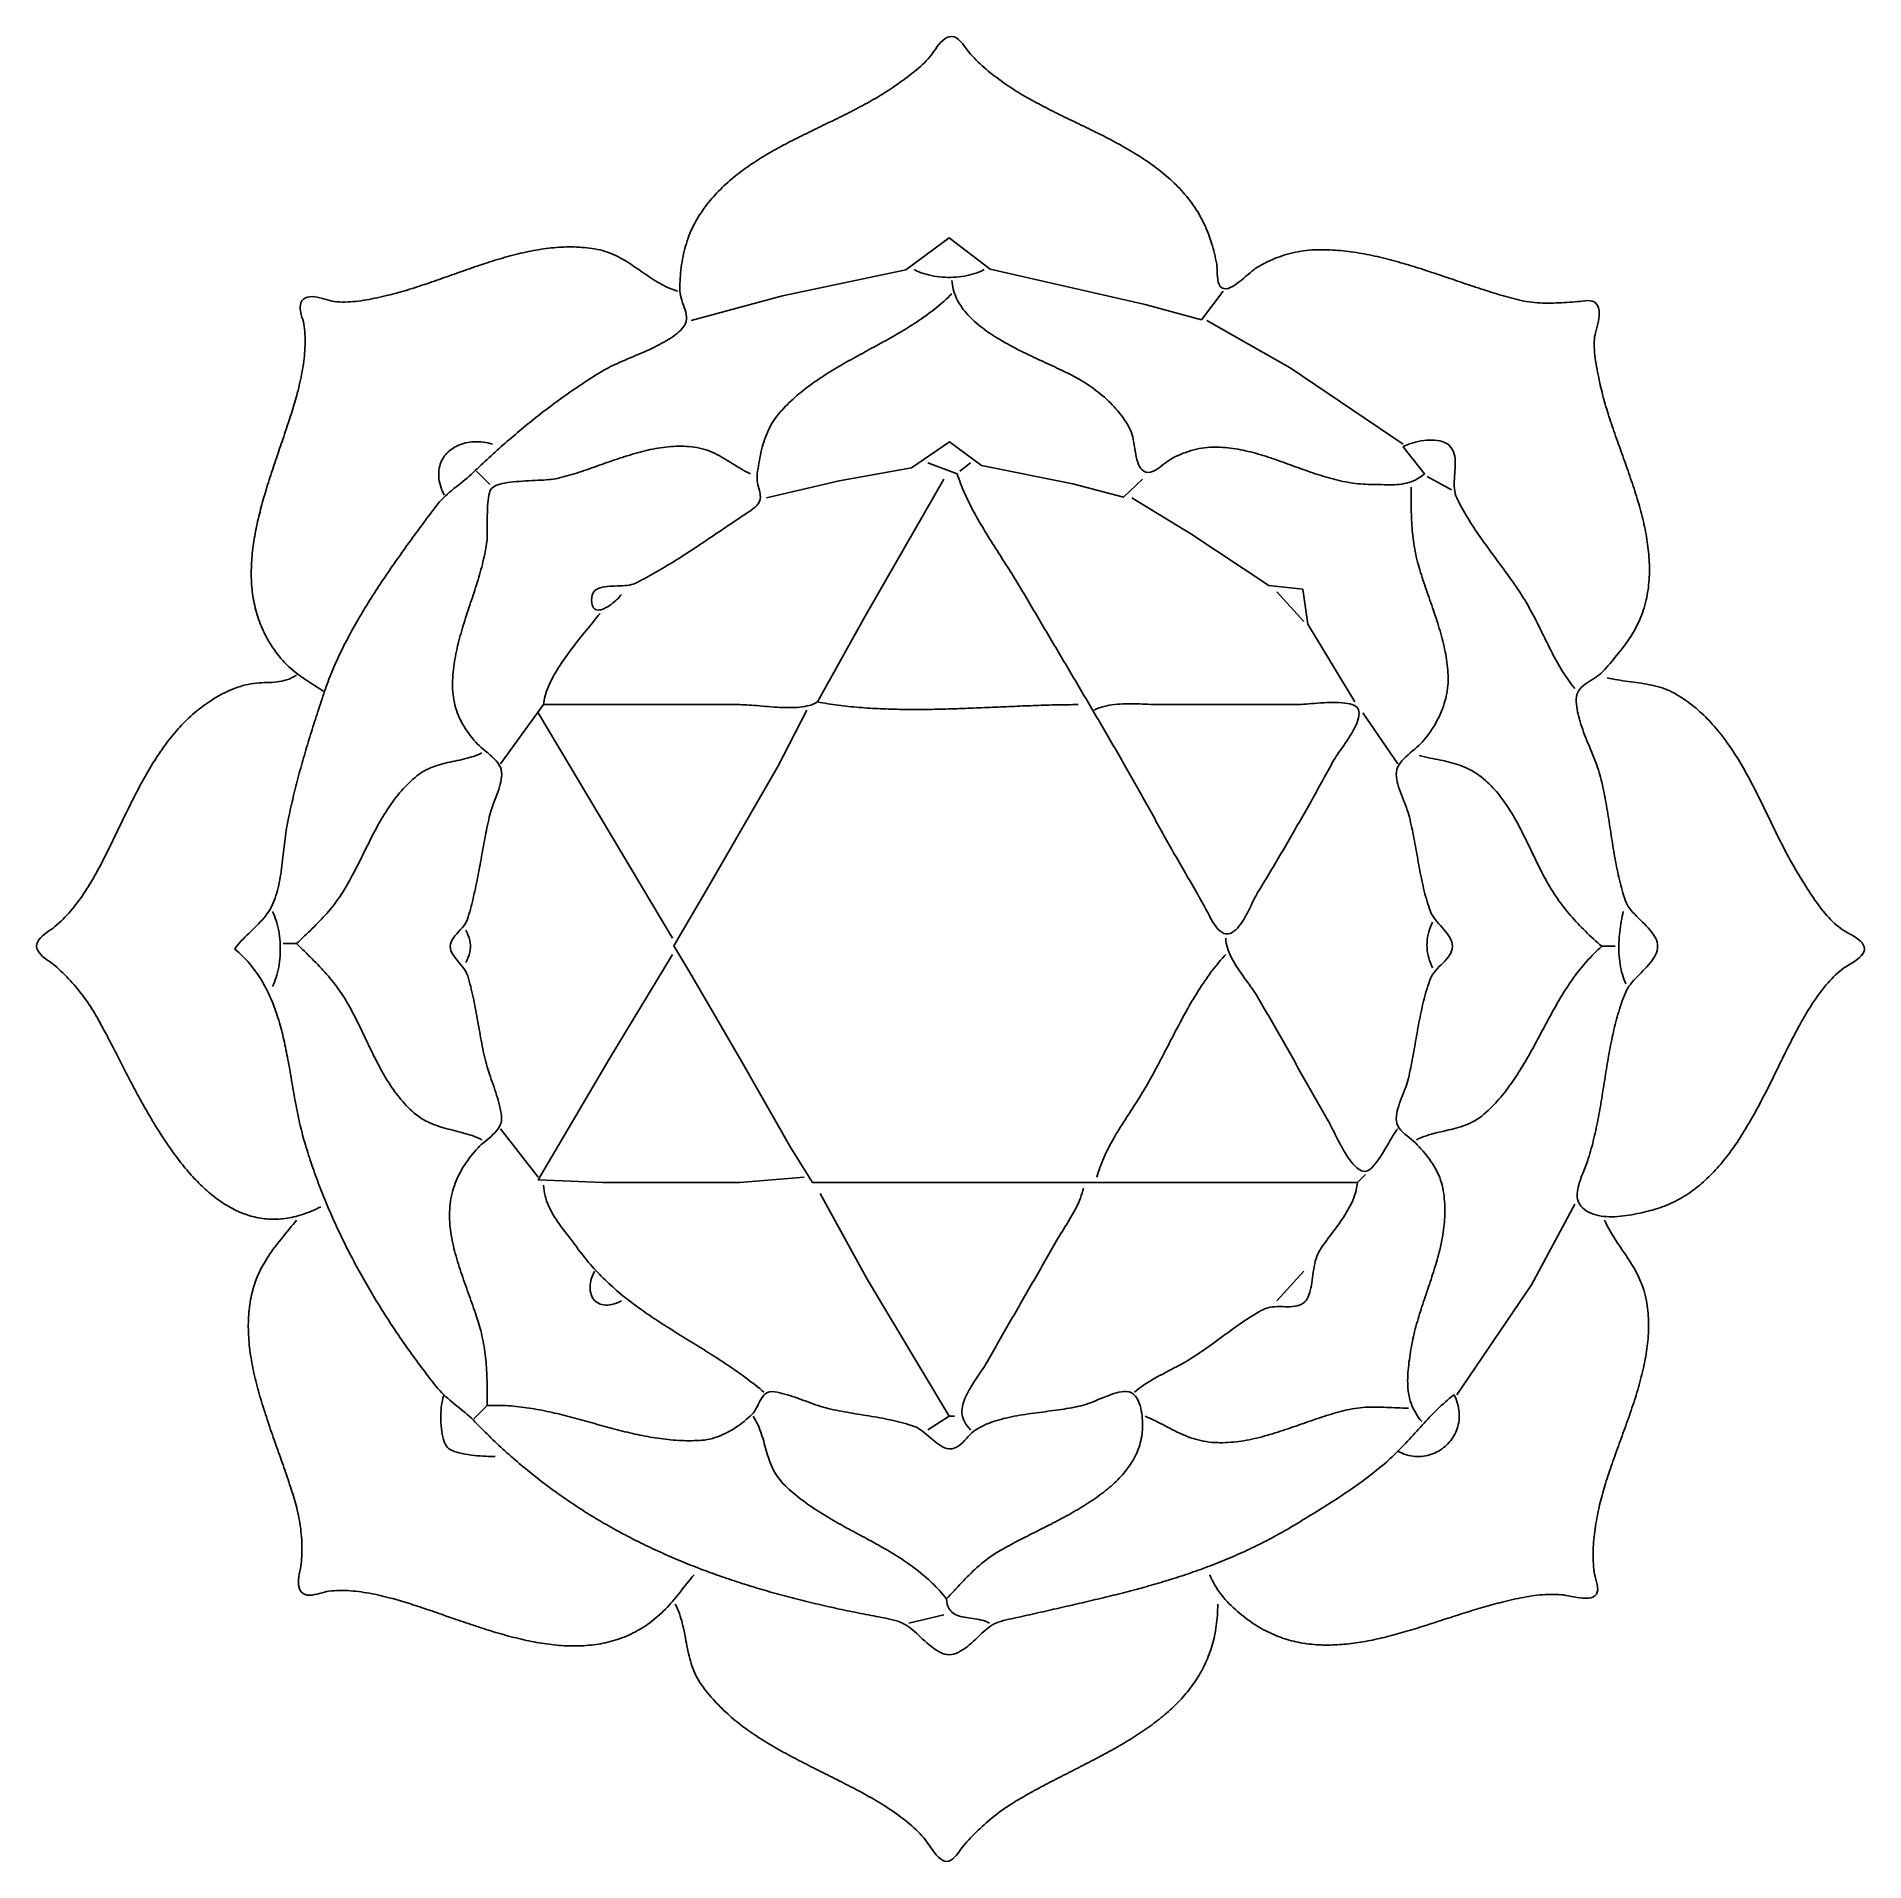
# Model space of a CAD drawing. Header units: millimetres. Extents: x 159 to 840, y 158 to 838.
import ezdxf

# ---------------------------------------------------------------- set-up
doc = ezdxf.new("R2010")
doc.units = ezdxf.units.MM
doc.layers.add('0_0_0', color=3, linetype='Continuous')

msp = doc.modelspace()

# ---------------------------------------------------------------- linework, layer by layer
at = {"layer": '0_0_0'}
for points in [[(666, 311), (666.8246, 310.5919), (667.6487, 310.2331), (668.4714, 309.9227), (669.2917, 309.6596), (670.1086, 309.4428), (670.9211, 309.2713), (671.7282, 309.1441), (672.529, 309.0602), (673.3224, 309.0185), (674.1075, 309.018), (674.8833, 309.0578), (675.6488, 309.1368), (676.403, 309.254), (677.145, 309.4083), (677.8738, 309.5989), (678.5883, 309.8246), (679.2876, 310.0844), (679.9708, 310.3774), (680.6368, 310.7025), (681.2846, 311.0587), (681.9133, 311.4449), (682.5218, 311.8603), (683.1093, 312.3037), (683.6747, 312.7742), (684.217, 313.2708), (684.7353, 313.7923), (685.2285, 314.3379), (685.6957, 314.9064), (686.1359, 315.497), (686.5482, 316.1085), (686.9314, 316.7399), (687.2847, 317.3904), (687.6071, 318.0587), (687.8976, 318.744), (688.1552, 319.4451), (688.3789, 320.1612), (688.5677, 320.8911), (688.7207, 321.6339), (688.8368, 322.3886), (688.9151, 323.1541), (688.9547, 323.9294), (688.9544, 324.7135), (688.9134, 325.5055), (688.8307, 326.3042), (688.7052, 327.1086), (688.536, 327.9179), (688.3221, 328.7309), (688.0625, 329.5466), (687.7563, 330.364), (687.4024, 331.1821), (687, 332), (686.1706, 331.356), (685.357, 330.7008), (684.5583, 330.0349), (683.7736, 329.3589), (683.0021, 328.6735), (682.2428, 327.9792), (681.4948, 327.2766), (680.7573, 326.5665), (680.0293, 325.8493), (679.31, 325.1257), (678.5984, 324.3962), (677.8938, 323.6616), (677.1951, 322.9225), (676.5015, 322.1793), (675.8121, 321.4328), (675.126, 320.6835), (674.4423, 319.9321), (673.7602, 319.1791), (673.0787, 318.4252), (672.3969, 317.671), (671.714, 316.9171), (671.029, 316.1641), (670.3411, 315.4126), (669.6493, 314.6632), (668.9529, 313.9166), (668.2508, 313.1733), (667.5422, 312.434), (666.8262, 311.6993), (666.1019, 310.9697), (665.3685, 310.2459), (664.625, 309.5285), (663.9282, 308.8713), (663.221, 308.2184), (662.5038, 307.5696), (661.7768, 306.9249), (661.0404, 306.2843), (660.2951, 305.6478), (659.5411, 305.0153), (658.7788, 304.3869), (658.0086, 303.7625), (657.2307, 303.142), (656.4457, 302.5255), (655.6538, 301.9129), (654.8554, 301.3043), (654.0508, 300.6995), (653.2404, 300.0986), (652.4246, 299.5015), (651.6037, 298.9082), (650.7781, 298.3187), (649.948, 297.733), (649.114, 297.151), (648.2763, 296.5728), (647.4353, 295.9982), (646.5914, 295.4273), (645.7448, 294.86), (644.8961, 294.2963), (644.0454, 293.7363), (643.1932, 293.1798), (642.3399, 292.6269), (641.4857, 292.0774), (640.6311, 291.5315), (639.7764, 290.9891), (638.922, 290.4501), (638.0682, 289.9145), (637.2153, 289.3823), (636.3638, 288.8535), (635.5139, 288.3281), (634.6661, 287.806), (633.8207, 287.2872), (632.9781, 286.7716), (632.1385, 286.2594), (631.3025, 285.7503), (630.4702, 285.2445), (629.6421, 284.7419), (628.8186, 284.2424), (628, 283.7461), (627.0981, 283.2028), (626.1962, 282.6664), (625.2943, 282.1368), (624.3923, 281.614), (623.4903, 281.0979), (622.5881, 280.5884), (621.6858, 280.0854), (620.7833, 279.5889), (619.8808, 279.0987), (618.978, 278.6148), (618.0751, 278.1372), (617.1719, 277.6657), (616.2686, 277.2003), (615.365, 276.741), (614.4612, 276.2875), (613.5571, 275.8399), (612.6527, 275.398), (611.748, 274.9619), (610.843, 274.5314), (609.9376, 274.1064), (609.0319, 273.687), (608.1258, 273.2729), (607.2194, 272.8642), (606.3125, 272.4607), (605.4053, 272.0623), (604.4976, 271.6691), (603.5894, 271.2809), (602.6808, 270.8977), (601.7717, 270.5193), (600.8621, 270.1458), (599.952, 269.777), (599.0413, 269.4128), (598.1301, 269.0532), (597.2183, 268.6981), (596.3059, 268.3474), (595.393, 268.0011), (594.4794, 267.659), (593.5652, 267.3212), (592.6503, 266.9875), (591.7348, 266.6578), (590.8186, 266.3321), (589.9017, 266.0103), (588.984, 265.6924), (588.0657, 265.3782), (587.1465, 265.0676), (586.2267, 264.7607), (585.306, 264.4573), (584.3845, 264.1573), (583.4622, 263.8608), (582.5391, 263.5675), (581.6151, 263.2774), (580.6903, 262.9905), (579.7646, 262.7067), (578.8379, 262.4259), (577.9104, 262.148), (576.9819, 261.8729), (576.0525, 261.6006), (575.1221, 261.3311), (574.1907, 261.0641), (573.2584, 260.7997), (572.325, 260.5378), (571.3905, 260.2783), (570.4551, 260.0211), (569.5185, 259.7661), (568.5809, 259.5133), (567.6422, 259.2626), (566.7023, 259.014), (565.7613, 258.7673), (564.8192, 258.5225), (563.8759, 258.2794), (562.9314, 258.0381), (561.9858, 257.7985), (561.0389, 257.5604), (560.0907, 257.3238), (559.1414, 257.0887), (558.1907, 256.8549), (557.2388, 256.6223), (556.2856, 256.391), (555.331, 256.1608), (554.3751, 255.9316), (553.4179, 255.7035), (552.4593, 255.4762), (551.4993, 255.2497), (550.538, 255.024), (549.5752, 254.7989), (548.611, 254.5745), (547.6453, 254.3506), (546.6781, 254.1271), (545.7095, 253.904), (544.7394, 253.6812), (543.7677, 253.4587), (542.7946, 253.2362), (541.8198, 253.0139), (540.8436, 252.7915), (539.8657, 252.5691), (538.8862, 252.3465), (537.9051, 252.1237), (536.9224, 251.9006), (535.938, 251.6771), (534.952, 251.4532), (533.9643, 251.2287), (532.9749, 251.0036), (531.9837, 250.7779), (530.9909, 250.5514), (529.9962, 250.324), (528.9999, 250.0958), (528.0017, 249.8666), (527.0017, 249.6363), (526, 249.405), (525.1065, 249.2081), (524.1673, 249.0151), (523.1936, 248.8201), (522.1964, 248.6177), (521.1868, 248.402), (520.1761, 248.1676), (519.1752, 247.9088), (518.1955, 247.62), (517.2479, 247.2954), (516.3437, 246.9296), (515.4939, 246.5169), (514.7098, 246.0516), (514.0573, 245.5916), (513.3804, 245.0629), (512.6807, 244.4753), (511.9599, 243.8389), (511.2199, 243.1637), (510.4623, 242.4597), (509.6891, 241.7371), (508.9018, 241.0057), (508.1022, 240.2757), (507.2921, 239.5571), (506.4733, 238.8598), (505.6475, 238.194), (504.8165, 237.5696), (503.982, 236.9967), (503.1457, 236.4853), (502.3095, 236.0455), (501.4751, 235.6872), (500.6442, 235.4205), (499.8185, 235.2555), (499, 235.2021), (498.1983, 235.2659), (497.3856, 235.4396), (496.564, 235.7133), (495.7357, 236.077), (494.9028, 236.5208), (494.0673, 237.0348), (493.2314, 237.6091), (492.3972, 238.2338), (491.5669, 238.8989), (490.7424, 239.5946), (489.9261, 240.311), (489.1198, 241.0381), (488.3259, 241.766), (487.5464, 242.4848), (486.7834, 243.1846), (486.039, 243.8555), (485.3153, 244.4875), (484.6146, 245.0708), (483.9388, 245.5955), (483.2901, 246.0516), (482.5247, 246.5084), (481.6884, 246.9233), (480.7923, 247.2995), (479.8475, 247.64), (478.8652, 247.948), (477.8567, 248.2268), (476.833, 248.4795), (475.8054, 248.7092), (474.7851, 248.9192), (473.7832, 249.1126), (472.8109, 249.2926), (471.8795, 249.4623), (471, 249.625), (469.9988, 249.8146), (468.9991, 250.0058), (468.0008, 250.1987), (467.0039, 250.3932), (466.0085, 250.5894), (465.0145, 250.7873), (464.0219, 250.9869), (463.0308, 251.1883), (462.0412, 251.3914), (461.053, 251.5963), (460.0662, 251.803), (459.0809, 252.0115), (458.097, 252.2218), (457.1146, 252.434), (456.1337, 252.6481), (455.1543, 252.8641), (454.1763, 253.0819), (453.1997, 253.3018), (452.2247, 253.5235), (451.2511, 253.7473), (450.279, 253.973), (449.3083, 254.2008), (448.3392, 254.4306), (447.3715, 254.6624), (446.4053, 254.8963), (445.4406, 255.1323), (444.4774, 255.3705), (443.5157, 255.6107), (442.5555, 255.8531), (441.5967, 256.0977), (440.6395, 256.3445), (439.6838, 256.5935), (438.7296, 256.8447), (437.7769, 257.0982), (436.8257, 257.354), (435.876, 257.612), (434.9278, 257.8724), (433.9812, 258.1351), (433.036, 258.4001), (432.0924, 258.6675), (431.1503, 258.9373), (430.2098, 259.2096), (429.2707, 259.4842), (428.3332, 259.7613), (427.3973, 260.0409), (426.4628, 260.323), (425.5299, 260.6076), (424.5986, 260.8947), (423.6688, 261.1843), (422.7405, 261.4766), (421.8138, 261.7714), (420.8887, 262.0689), (419.965, 262.3689), (419.043, 262.6716), (418.1225, 262.977), (417.2036, 263.2851), (416.2862, 263.5959), (415.3704, 263.9094), (414.4562, 264.2257), (413.5435, 264.5447), (412.6324, 264.8666), (411.7229, 265.1912), (410.815, 265.5187), (409.9086, 265.849), (409.0039, 266.1822), (408.1007, 266.5183), (407.1991, 266.8573), (406.2991, 267.1992), (405.4007, 267.5441), (404.5039, 267.8919), (403.6087, 268.2427), (402.715, 268.5965), (401.823, 268.9534), (400.9326, 269.3133), (400.0438, 269.6763), (399.1566, 270.0424), (398.271, 270.4115), (397.3871, 270.7838), (396.5047, 271.1593), (395.624, 271.5379), (394.7449, 271.9197), (393.8674, 272.3047), (392.9915, 272.6929), (392.1173, 273.0844), (391.2447, 273.4792), (390.3738, 273.8772), (389.5045, 274.2786), (388.6368, 274.6832), (387.7707, 275.0913), (386.9063, 275.5026), (386.0436, 275.9174), (385.1825, 276.3356), (384.323, 276.7572), (383.4652, 277.1822), (382.6091, 277.6107), (381.7546, 278.0427), (380.9018, 278.4782), (380.0507, 278.9173), (379.2012, 279.3599), (378.3534, 279.806), (377.5072, 280.2557), (376.6627, 280.709), (375.8199, 281.166), (374.9788, 281.6266), (374.1394, 282.0909), (373.3016, 282.5588), (372.4656, 283.0305), (371.6312, 283.5058), (370.7985, 283.9849), (369.9675, 284.4678), (369.1382, 284.9545), (368.3106, 285.445), (367.4847, 285.9393), (366.6605, 286.4374), (365.838, 286.9394), (365.0172, 287.4453), (364.1981, 287.9551), (363.3808, 288.4688), (362.5651, 288.9864), (361.7512, 289.508), (360.939, 290.0336), (360.1285, 290.5632), (359.3197, 291.0968), (358.5127, 291.6345), (357.7074, 292.1762), (356.9038, 292.722), (356.102, 293.2719), (355.3019, 293.826), (354.5035, 294.3841), (353.7069, 294.9465), (352.912, 295.513), (352.1189, 296.0837), (351.3275, 296.6586), (350.5379, 297.2378), (349.75, 297.8212), (348.9639, 298.409), (348.1795, 299.001), (347.3969, 299.5973), (346.6161, 300.198), (345.837, 300.803), (345.0597, 301.4124), (344.2842, 302.0263), (343.5105, 302.6445), (342.7385, 303.2672), (341.9683, 303.8943), (341.1999, 304.5259), (340.4332, 305.162), (339.6684, 305.8027), (338.9053, 306.4478), (338.1441, 307.0976), (337.3846, 307.7519), (336.6269, 308.4108), (335.8711, 309.0743), (335.117, 309.7425), (334.3647, 310.4153), (333.6142, 311.0928), (332.8656, 311.775), (332.1187, 312.4619), (331.3737, 313.1535), (330.6305, 313.85), (329.8891, 314.5511), (329.1495, 315.2571), (328.4117, 315.9679), (327.6758, 316.6836), (326.9417, 317.4041), (326.2094, 318.1294), (325.479, 318.8597), (324.7503, 319.5949), (324.0236, 320.335), (323.2986, 321.0801), (322.5756, 321.8302), (321.8508, 322.5627), (321.1033, 323.2776), (320.3362, 323.9771), (319.5527, 324.6639), (318.7559, 325.3402), (317.949, 326.0087), (317.1351, 326.6718), (316.3174, 327.3319), (315.4991, 327.9916), (314.6832, 328.6532), (313.873, 329.3193), (313.0716, 329.9922), (312.2822, 330.6746), (311.5079, 331.3688), (310.7519, 332.0774), (310.0173, 332.8027), (309.3073, 333.5473), (308.625, 334.3136), (307.9737, 335.1041), (307.3591, 335.8841), (306.7465, 336.6662), (306.136, 337.4505), (305.5274, 338.2369), (304.921, 339.0253), (304.3166, 339.8159), (303.7144, 340.6085), (303.1143, 341.4032), (302.5163, 342.2), (301.9206, 342.9988), (301.327, 343.7996), (300.7357, 344.6025), (300.1466, 345.4074), (299.5598, 346.2144), (298.9753, 347.0233), (298.3932, 347.8342), (297.8134, 348.6472), (297.2359, 349.4621), (296.6609, 350.279), (296.0882, 351.0978), (295.518, 351.9186), (294.9503, 352.7414), (294.3851, 353.5661), (293.8224, 354.3927), (293.2622, 355.2212), (292.7046, 356.0517), (292.1495, 356.884), (291.5971, 357.7183), (291.0473, 358.5544), (290.5002, 359.3924), (289.9557, 360.2323), (289.4139, 361.0741), (288.8749, 361.9176), (288.3386, 362.7631), (287.8051, 363.6103), (287.2744, 364.4594), (286.7465, 365.3103), (286.2214, 366.1631), (285.6993, 367.0176), (285.18, 367.8739), (284.6636, 368.732), (284.1501, 369.5918), (283.6397, 370.4534), (283.1322, 371.3168), (282.6277, 372.1819), (282.1262, 373.0488), (281.6278, 373.9174), (281.1325, 374.7877), (280.6403, 375.6597), (280.1512, 376.5334), (279.6652, 377.4089), (279.1825, 378.286), (278.7029, 379.1647), (278.2265, 380.0452), (277.7534, 380.9273), (277.2836, 381.811), (276.817, 382.6964), (276.3538, 383.5834), (275.8939, 384.4721), (275.4374, 385.3623), (274.9842, 386.2542), (274.5345, 387.1477), (274.0882, 388.0427), (273.6453, 388.9394), (273.206, 389.8376), (272.7701, 390.7373), (272.3378, 391.6387), (271.909, 392.5415), (271.4838, 393.4459), (271.0622, 394.3519), (270.6442, 395.2593), (270.2298, 396.1683), (269.8191, 397.0787), (269.4121, 397.9907), (269.0089, 398.9041), (268.6093, 399.819), (268.2136, 400.7354), (267.8216, 401.6533), (267.4334, 402.5725), (267.0491, 403.4933), (266.6686, 404.4154), (266.292, 405.339), (265.9193, 406.264), (265.5505, 407.1904), (265.1857, 408.1182), (264.8248, 409.0474), (264.468, 409.9779), (264.1151, 410.9099), (263.7664, 411.8431), (263.4217, 412.7778), (263.081, 413.7138), (262.7445, 414.6511), (262.4122, 415.5898), (262.084, 416.5297), (261.76, 417.471), (261.4402, 418.4136), (261.1246, 419.3574), (260.8133, 420.3026), (260.5063, 421.249), (260.2035, 422.1967), (259.9051, 423.1457), (259.6111, 424.0959), (259.3214, 425.0473), (259.0362, 426), (258.7761, 426.892), (258.5241, 427.7883), (258.2797, 428.6888), (258.0428, 429.5934), (257.8128, 430.5017), (257.5895, 431.4136), (257.3725, 432.329), (257.1615, 433.2477), (256.9561, 434.1694), (256.756, 435.094), (256.5608, 436.0213), (256.3701, 436.9511), (256.1838, 437.8833), (256.0013, 438.8176), (255.8223, 439.7539), (255.6465, 440.692), (255.4736, 441.6316), (255.3032, 442.5727), (255.135, 443.5151), (254.9685, 444.4585), (254.8035, 445.4027), (254.6397, 446.3477), (254.4766, 447.2931), (254.3139, 448.2389), (254.1513, 449.1848), (253.9885, 450.1306), (253.825, 451.0763), (253.6606, 452.0215), (253.4948, 452.9661), (253.3274, 453.9099), (253.158, 454.8528), (252.9863, 455.7945), (252.8118, 456.7349), (252.6343, 457.6737), (252.4535, 458.6109), (252.2689, 459.5462), (252.0802, 460.4794), (251.8871, 461.4104), (251.6892, 462.3389), (251.4862, 463.2648), (251.2778, 464.1879), (251.0635, 465.1081), (250.8431, 466.025), (250.6161, 466.9387), (250.3823, 467.8487), (250.1414, 468.7551), (249.8928, 469.6576), (249.6364, 470.5559), (249.3718, 471.45), (249.0986, 472.3397), (248.8164, 473.2247), (248.525, 474.1049), (248.2239, 474.9801), (247.9129, 475.8501), (247.5915, 476.7148), (247.2595, 477.5739), (246.9165, 478.4272), (246.5622, 479.2747), (246.1961, 480.116), (245.818, 480.951), (245.4275, 481.7796), (245.0243, 482.6015), (244.6079, 483.4166), (244.1782, 484.2247), (243.7346, 485.0256), (243.277, 485.819), (242.8048, 486.6049), (242.3179, 487.3831), (241.8158, 488.1533), (241.2982, 488.9154), (240.7647, 489.6692), (240.215, 490.4145), (239.6488, 491.1511), (239.0656, 491.8788), (238.4652, 492.5976), (237.8473, 493.3071), (237.2114, 494.0072), (236.5572, 494.6977), (235.8844, 495.3784), (235.1926, 496.0492), (234.4815, 496.7098), (233.7507, 497.3601), (233, 498), (233.5641, 498.7667), (234.1621, 499.5186), (234.7899, 500.2575), (235.4435, 500.9853), (236.1186, 501.7037), (236.8112, 502.4148), (237.5171, 503.1203), (238.2323, 503.8221), (238.9527, 504.5221), (239.674, 505.2221), (240.3923, 505.9239), (241.1034, 506.6295), (241.8031, 507.3407), (242.4875, 508.0594), (243.1523, 508.7874), (243.7934, 509.5266), (244.4068, 510.2788), (244.9884, 511.0459), (245.5339, 511.8297), (246.0394, 512.6322), (246.5007, 513.4552), (246.9265, 514.3073), (247.3222, 515.1815), (247.6894, 516.0765), (248.0295, 516.9908), (248.3441, 517.923), (248.6347, 518.8719), (248.9027, 519.8358), (249.1496, 520.8136), (249.3771, 521.8038), (249.5865, 522.8049), (249.7794, 523.8157), (249.9573, 524.8347), (250.1217, 525.8605), (250.2741, 526.8918), (250.416, 527.9271), (250.5489, 528.9651), (250.6743, 530.0044), (250.7938, 531.0436), (250.9088, 532.0813), (251.0209, 533.1161), (251.1315, 534.1467), (251.2421, 535.1715), (251.3544, 536.1893), (251.4696, 537.1987), (251.5895, 538.1983), (251.7154, 539.1866), (251.8489, 540.1623), (251.9915, 541.124), (252.1447, 542.0704), (252.3101, 543), (252.4947, 543.9768), (252.6839, 544.9534), (252.8775, 545.9297), (253.0754, 546.9056), (253.2776, 547.8812), (253.484, 548.8564), (253.6945, 549.8312), (253.909, 550.8056), (254.1275, 551.7796), (254.3498, 552.7532), (254.576, 553.7263), (254.8059, 554.699), (255.0394, 555.6712), (255.2764, 556.6429), (255.517, 557.6141), (255.761, 558.5848), (256.0083, 559.555), (256.2589, 560.5246), (256.5126, 561.4936), (256.7694, 562.4621), (257.0292, 563.43), (257.292, 564.3972), (257.5577, 565.3639), (257.8261, 566.3299), (258.0972, 567.2952), (258.371, 568.2599), (258.6473, 569.2239), (258.9261, 570.1872), (259.2072, 571.1498), (259.4907, 572.1117), (259.7764, 573.0728), (260.0643, 574.0332), (260.3542, 574.9928), (260.6462, 575.9516), (260.9401, 576.9096), (261.2358, 577.8668), (261.5333, 578.8232), (261.8325, 579.7787), (262.1333, 580.7334), (262.4356, 581.6872), (262.7394, 582.6401), (263.0445, 583.5921), (263.351, 584.5431), (263.6587, 585.4933), (263.9675, 586.4424), (264.2774, 587.3907), (264.5883, 588.3379), (264.9001, 589.2842), (265.2127, 590.2294), (265.526, 591.1736), (265.8401, 592.1168), (266.1547, 593.0589), (266.4699, 594), (266.7731, 594.8906), (267.0856, 595.7818), (267.4073, 596.6736), (267.7379, 597.566), (268.0774, 598.4587), (268.4255, 599.3519), (268.7822, 600.2454), (269.1473, 601.1391), (269.5205, 602.033), (269.9018, 602.9271), (270.291, 603.8213), (270.688, 604.7154), (271.0925, 605.6095), (271.5045, 606.5036), (271.9238, 607.3974), (272.3502, 608.291), (272.7836, 609.1844), (273.2238, 610.0774), (273.6707, 610.9699), (274.1241, 611.862), (274.5839, 612.7536), (275.0499, 613.6446), (275.5219, 614.5349), (275.9998, 615.4245), (276.4835, 616.3133), (276.9727, 617.2013), (277.4674, 618.0884), (277.9674, 618.9745), (278.4725, 619.8596), (278.9826, 620.7436), (279.4975, 621.6265), (280.017, 622.5081), (280.5411, 623.3885), (281.0695, 624.2676), (281.6022, 625.1453), (282.1388, 626.0215), (282.6794, 626.8962), (283.2237, 627.7693), (283.7716, 628.6408), (284.3229, 629.5106), (284.8775, 630.3786), (285.4352, 631.2449), (285.9959, 632.1092), (286.5594, 632.9716), (287.1256, 633.832), (287.6943, 634.6904), (288.2653, 635.5466), (288.8385, 636.4006), (289.4138, 637.2524), (289.9909, 638.1018), (290.5698, 638.9489), (291.1503, 639.7936), (291.7321, 640.6358), (292.3153, 641.4754), (292.8996, 642.3124), (293.4848, 643.1468), (294.0709, 643.9784), (294.6576, 644.8072), (295.2448, 645.6331), (295.8323, 646.4561), (296.42, 647.2762), (297.0078, 648.0932), (297.5955, 648.9071), (298.1829, 649.7178), (298.7698, 650.5253), (299.3562, 651.3295), (299.9419, 652.1304), (300.5266, 652.9278), (301.1103, 653.7218), (301.6929, 654.5123), (302.274, 655.2991), (302.8537, 656.0823), (303.4317, 656.8618), (304.0079, 657.6375), (304.5821, 658.4094), (305.1542, 659.1774), (305.7241, 659.9414), (306.2915, 660.7014), (306.8563, 661.4573), (307.4184, 662.2091), (307.9776, 662.9567), (308.6076, 663.7594), (309.2731, 664.5356), (309.9706, 665.2879), (310.6963, 666.0187), (311.4468, 666.7306), (312.2185, 667.4261), (313.0078, 668.1078), (313.8111, 668.7783), (314.6249, 669.4401), (315.4456, 670.0957), (316.2696, 670.7477), (317.0933, 671.3986), (317.9132, 672.051), (318.7257, 672.7074), (319.5272, 673.3704), (320.3142, 674.0425), (321.083, 674.7263), (321.8302, 675.4243), (322.5749, 676.1378), (323.3191, 676.8475), (324.0629, 677.5534), (324.8064, 678.2556), (325.5497, 678.954), (326.2929, 679.6488), (327.0361, 680.34), (327.7794, 681.0275), (328.5229, 681.7115), (329.2668, 682.392), (330.011, 683.069), (330.7558, 683.7425), (331.5012, 684.4126), (332.2473, 685.0794), (332.9942, 685.7428), (333.7421, 686.4029), (334.4909, 687.0597), (335.2409, 687.7133), (335.9921, 688.3637), (336.7447, 689.011), (337.4987, 689.6551), (338.2542, 690.2962), (339.0113, 690.9342), (339.7702, 691.5692), (340.531, 692.2012), (341.2936, 692.8304), (342.0583, 693.4566), (342.8252, 694.0799), (343.5943, 694.7005), (344.3657, 695.3182), (345.1396, 695.9332), (345.9161, 696.5455), (346.6952, 697.1552), (347.477, 697.7622), (348.2617, 698.3665), (349.0494, 698.9684), (349.8401, 699.5677), (350.634, 700.1645), (351.4311, 700.7589), (352.2316, 701.3508), (353.0356, 701.9404), (353.8432, 702.5277), (354.6544, 703.1126), (355.4694, 703.6953), (356.2882, 704.2757), (357.1111, 704.854), (357.938, 705.4301), (358.7691, 706.004), (359.6045, 706.576), (360.4442, 707.1458), (361.2885, 707.7137), (362.1373, 708.2796), (362.9908, 708.8435), (363.8491, 709.4056), (364.7123, 709.9658), (365.5805, 710.5242), (366.4538, 711.0808), (367.3323, 711.6356), (368.2161, 712.1887), (369.1053, 712.7402), (370, 713.2901), (370.6759, 713.6897), (371.394, 714.0889), (372.1514, 714.4881), (372.9453, 714.8876), (373.7728, 715.2878), (374.631, 715.6892), (375.517, 716.092), (376.4281, 716.4968), (377.3613, 716.9039), (378.3138, 717.3137), (379.2827, 717.7265), (380.2651, 718.1428), (381.2582, 718.5629), (382.2591, 718.9873), (383.265, 719.4164), (384.2729, 719.8504), (385.2801, 720.2899), (386.2836, 720.7352), (387.2806, 721.1867), (388.2682, 721.6448), (389.2436, 722.1098), (390.2039, 722.5823), (391.1462, 723.0625), (392.0676, 723.5508), (392.9654, 724.0477), (393.8366, 724.5535), (394.6784, 725.0687), (395.4879, 725.5935), (396.2622, 726.1285), (396.9985, 726.674), (397.6939, 727.2303), (398.3456, 727.7979), (398.9507, 728.3772), (399.5062, 728.9685), (400.0094, 729.5723), (400.4575, 730.189), (400.8646, 730.9382), (401.1152, 731.7219), (401.2281, 732.5356), (401.2224, 733.3748), (401.1168, 734.235), (400.9302, 735.1116), (400.6816, 736.0003), (400.3898, 736.8964), (400.0737, 737.7955), (399.7523, 738.693), (399.4443, 739.5845), (399.1687, 740.4654), (398.9444, 741.3313), (398.7903, 742.1777), (398.7253, 743), (398.7166, 743.9506), (398.7239, 744.9123), (398.7475, 745.8836), (398.7874, 746.8634), (398.8438, 747.8503), (398.9169, 748.8431), (399.0068, 749.8406), (399.1138, 750.8414), (399.2378, 751.8444), (399.3792, 752.8483), (399.5381, 753.8517), (399.7145, 754.8536), (399.9088, 755.8524), (400.1209, 756.8472), (400.3512, 757.8365), (400.5998, 758.8191), (400.8667, 759.7937), (401.1523, 760.7592), (401.4565, 761.7141), (401.7797, 762.6574), (402.1219, 763.5876), (402.4833, 764.5036), (402.8641, 765.4041), (403.2644, 766.2878), (403.6843, 767.1535), (404.1242, 768), (404.5944, 768.855), (405.0783, 769.6969), (405.5754, 770.5259), (406.0857, 771.3421), (406.6089, 772.1458), (407.1447, 772.9372), (407.6929, 773.7165), (408.2534, 774.4839), (408.8258, 775.2396), (409.41, 775.9837), (410.0057, 776.7166), (410.6127, 777.4384), (411.2308, 778.1493), (411.8597, 778.8495), (412.4992, 779.5392), (413.1491, 780.2187), (413.8092, 780.8881), (414.4793, 781.5476), (415.159, 782.1975), (415.8482, 782.8379), (416.5467, 783.469), (417.2542, 784.0911), (417.9705, 784.7044), (418.6954, 785.309), (419.4287, 785.9052), (420.17, 786.4931), (420.9193, 787.073), (421.6762, 787.6451), (422.4406, 788.2096), (423.2122, 788.7667), (423.9908, 789.3166), (424.7762, 789.8594), (425.5681, 790.3955), (426.3663, 790.9249), (427.1707, 791.448), (427.9808, 791.9649), (428.7966, 792.4758), (429.6178, 792.9809), (430.4442, 793.4805), (431.2756, 793.9746), (432.1116, 794.4637), (432.9522, 794.9477), (433.7971, 795.427), (434.646, 795.9017), (435.4987, 796.3721), (436.355, 796.8384), (437.2147, 797.3007), (438.0775, 797.7593), (438.9432, 798.2143), (439.8116, 798.666), (440.6825, 799.1146), (441.5556, 799.5603), (442.4308, 800.0033), (443.3077, 800.4437), (444.1862, 800.8819), (445.0659, 801.318), (445.9468, 801.7521), (446.8286, 802.1846), (447.711, 802.6156), (448.5939, 803.0453), (449.4769, 803.4739), (450.36, 803.9016), (451.2427, 804.3287), (452.125, 804.7553), (453.0066, 805.1817), (453.8872, 805.608), (454.7667, 806.0344), (455.6447, 806.4612), (456.5212, 806.8886), (457.3958, 807.3167), (458.2684, 807.7458), (459.1386, 808.176), (460.0064, 808.6077), (460.8713, 809.0409), (461.7334, 809.4759), (462.5922, 809.9128), (463.4476, 810.352), (464.2993, 810.7936), (465.1471, 811.2377), (465.9909, 811.6847), (466.8303, 812.1347), (467.6651, 812.5879), (468.4952, 813.0445), (469.3202, 813.5047), (470.14, 813.9688), (470.9543, 814.4369), (471.763, 814.9092), (472.5657, 815.386), (473.3623, 815.8674), (474.1525, 816.3537), (474.9361, 816.845), (475.7128, 817.3415), (476.4826, 817.8436), (477.245, 818.3513), (478, 818.8649), (478.8119, 819.4233), (479.6269, 819.9853), (480.4433, 820.5517), (481.2595, 821.1235), (482.074, 821.7017), (482.8852, 822.2872), (483.6915, 822.881), (484.4912, 823.484), (485.2829, 824.0973), (486.0648, 824.7218), (486.8356, 825.3584), (487.5934, 826.0081), (488.3369, 826.6719), (489.0643, 827.3507), (489.7742, 828.0455), (490.4648, 828.7572), (491.1347, 829.4868), (491.7822, 830.2354), (492.4058, 831.0038), (492.9123, 831.6839), (493.4429, 832.4412), (494.0013, 833.2456), (494.5911, 834.0673), (495.216, 834.8765), (495.8798, 835.6431), (496.586, 836.3374), (497.3385, 836.9295), (498.141, 837.3894), (498.997, 837.6872), (499.9104, 837.7932), (500.8376, 837.6567), (501.6994, 837.2799), (502.5006, 836.7113), (503.2466, 835.9997), (503.9422, 835.1937), (504.5928, 834.342), (505.2033, 833.4932), (505.7789, 832.696), (506.3248, 831.9992), (506.9974, 831.2195), (507.6811, 830.4593), (508.3757, 829.7175), (509.0811, 828.9931), (509.797, 828.2851), (510.5234, 827.5925), (511.2601, 826.9143), (512.0069, 826.2495), (512.7637, 825.597), (513.5304, 824.956), (514.3067, 824.3253), (515.0926, 823.704), (515.8879, 823.091), (516.6925, 822.4854), (517.5061, 821.8862), (518.3286, 821.2922), (519.16, 820.7027), (520, 820.1165), (520.7842, 819.579), (521.575, 819.0487), (522.3722, 818.5253), (523.1756, 818.0084), (523.9848, 817.4979), (524.7998, 816.9936), (525.6203, 816.4951), (526.4461, 816.0023), (527.277, 815.5149), (528.1128, 815.0326), (528.9532, 814.5553), (529.7981, 814.0826), (530.6473, 813.6144), (531.5005, 813.1504), (532.3575, 812.6904), (533.2181, 812.2341), (534.0821, 811.7812), (534.9493, 811.3316), (535.8194, 810.885), (536.6924, 810.4411), (537.5679, 809.9998), (538.4457, 809.5607), (539.3257, 809.1236), (540.2076, 808.6884), (541.0912, 808.2546), (541.9763, 807.8222), (542.8628, 807.3909), (543.7502, 806.9604), (544.6386, 806.5305), (545.5276, 806.1009), (546.417, 805.6714), (547.3067, 805.2418), (548.1964, 804.8117), (549.0859, 804.3811), (549.9751, 803.9496), (550.8636, 803.517), (551.7512, 803.0831), (552.6379, 802.6476), (553.5233, 802.2102), (554.4073, 801.7708), (555.2895, 801.3291), (556.17, 800.8848), (557.0483, 800.4377), (557.9243, 799.9876), (558.7978, 799.5343), (559.6686, 799.0774), (560.5364, 798.6167), (561.4012, 798.1521), (562.2625, 797.6832), (563.1203, 797.2099), (563.9743, 796.7318), (564.8243, 796.2488), (565.6701, 795.7605), (566.5116, 795.2668), (567.3483, 794.7675), (568.1803, 794.2622), (569.0072, 793.7507), (569.8289, 793.2329), (570.645, 792.7084), (571.4555, 792.177), (572.2602, 791.6384), (573.0587, 791.0925), (573.8509, 790.539), (574.6366, 789.9776), (575.4155, 789.4082), (576.1875, 788.8304), (576.9524, 788.244), (577.7099, 787.6488), (578.4598, 787.0445), (579.2019, 786.431), (579.936, 785.8079), (580.6619, 785.175), (581.3794, 784.5321), (582.0883, 783.879), (582.7883, 783.2153), (583.4792, 782.5409), (584.1609, 781.8555), (584.8331, 781.1588), (585.4956, 780.4507), (586.1482, 779.7309), (586.7908, 778.9992), (587.4563, 778.2121), (588.1003, 777.4169), (588.7232, 776.6136), (589.3253, 775.8022), (589.9069, 774.9827), (590.4685, 774.1552), (591.0103, 773.3198), (591.5326, 772.4764), (592.0359, 771.6252), (592.5205, 770.766), (592.9867, 769.8991), (593.4348, 769.0244), (593.8653, 768.1419), (594.2784, 767.2517), (594.6744, 766.3539), (595.0538, 765.4484), (595.4169, 764.5353), (595.7639, 763.6147), (596.0954, 762.6865), (596.4115, 761.7509), (596.7127, 760.8078), (596.9993, 759.8574), (597.2716, 758.8995), (597.53, 757.9344), (597.7747, 756.9619), (598.0063, 755.9822), (598.225, 754.9953), (598.4311, 754.0012), (598.625, 753), (598.7094, 752.2981), (598.7521, 751.4368), (598.7776, 750.461), (598.8106, 749.4156), (598.8756, 748.3455), (598.9973, 747.2956), (599.2004, 746.3109), (599.5093, 745.4362), (599.9488, 744.7164), (600.5435, 744.1964), (601.3179, 743.9213), (602.0659, 743.8932), (602.8468, 744.0261), (603.654, 744.3004), (604.481, 744.6962), (605.3211, 745.1936), (606.1677, 745.7729), (607.0144, 746.4143), (607.8546, 747.0981), (608.6816, 747.8042), (609.4889, 748.5131), (610.2699, 749.2049), (611.0181, 749.8598), (611.7269, 750.4579), (612.3897, 750.9796), (613, 751.405), (613.8502, 751.9327), (614.715, 752.442), (615.5937, 752.9327), (616.4856, 753.4043), (617.3899, 753.8567), (618.306, 754.2896), (619.2331, 754.7026), (620.1706, 755.0955), (621.1177, 755.4681), (622.0737, 755.8199), (623.038, 756.1508), (624.0097, 756.4604), (624.9883, 756.7484), (625.973, 757.0146), (626.963, 757.2587), (627.9578, 757.4805), (628.9565, 757.6795), (629.9586, 757.8555), (630.9631, 758.0083), (631.9696, 758.1376), (632.9772, 758.243), (633.9853, 758.3243), (634.9931, 758.3812), (636, 758.4135), (636.9774, 758.426), (637.9547, 758.4254), (638.9318, 758.412), (639.9088, 758.3859), (640.8856, 758.3474), (641.8622, 758.2969), (642.8386, 758.2345), (643.8148, 758.1605), (644.7908, 758.0752), (645.7665, 757.9788), (646.7421, 757.8716), (647.7173, 757.7538), (648.6923, 757.6258), (649.6671, 757.4878), (650.6415, 757.34), (651.6157, 757.1827), (652.5896, 757.0161), (653.5631, 756.8406), (654.5363, 756.6563), (655.5092, 756.4636), (656.4818, 756.2627), (657.454, 756.0538), (658.4258, 755.8372), (659.3972, 755.6133), (660.3683, 755.3821), (661.339, 755.1441), (662.3092, 754.8994), (663.279, 754.6483), (664.2484, 754.3911), (665.2174, 754.1281), (666.1859, 753.8595), (667.1539, 753.5855), (668.1215, 753.3064), (669.0886, 753.0225), (670.0552, 752.7341), (671.0213, 752.4413), (671.9868, 752.1445), (672.9519, 751.844), (673.9164, 751.5399), (674.8803, 751.2326), (675.8437, 750.9222), (676.8066, 750.6091), (677.7688, 750.2936), (678.7305, 749.9758), (679.6916, 749.6561), (680.652, 749.3346), (681.6118, 749.0118), (682.571, 748.6877), (683.5296, 748.3628), (684.4875, 748.0372), (685.4447, 747.7111), (686.4013, 747.385), (687.3572, 747.059), (688.3123, 746.7333), (689.2668, 746.4083), (690.2206, 746.0842), (691.1736, 745.7613), (692.1259, 745.4398), (693.0774, 745.12), (694.0282, 744.8021), (694.9782, 744.4864), (695.9274, 744.1732), (696.8758, 743.8628), (697.8234, 743.5553), (698.7703, 743.251), (699.7163, 742.9503), (700.6614, 742.6533), (701.6057, 742.3604), (702.5492, 742.0717), (703.4917, 741.7876), (704.4335, 741.5083), (705.3743, 741.2341), (706.3142, 740.9652), (707.2532, 740.7019), (708.1913, 740.4444), (709.1285, 740.1931), (710.0647, 739.9481), (711, 739.7098), (711.98, 739.4789), (712.9646, 739.2769), (713.9532, 739.1024), (714.9456, 738.9538), (715.9413, 738.8298), (716.9399, 738.7289), (717.941, 738.6497), (718.9443, 738.5907), (719.9494, 738.5505), (720.9558, 738.5277), (721.9632, 738.5208), (722.9713, 738.5283), (723.9795, 738.549), (724.9876, 738.5812), (725.9952, 738.6236), (727.0018, 738.6748), (728.0071, 738.7333), (729.0106, 738.7976), (730.0121, 738.8663), (731.011, 738.9381), (732.0071, 739.0113), (733, 739.0848), (733.8378, 739.1717), (734.7397, 739.2889), (735.6766, 739.3973), (736.6192, 739.4577), (737.5383, 739.4309), (738.4048, 739.2776), (739.1893, 738.9587), (739.8627, 738.435), (740.3958, 737.6674), (740.7603, 736.7618), (740.9763, 735.8239), (741.0636, 734.8591), (741.042, 733.8733), (740.9315, 732.8722), (740.7517, 731.8616), (740.5227, 730.8471), (740.2641, 729.8345), (739.996, 728.8294), (739.738, 727.8377), (739.51, 726.8651), (739.332, 725.9173), (739.2237, 725), (739.1766, 724.0894), (739.166, 723.1436), (739.189, 722.1672), (739.2427, 721.1652), (739.3244, 720.1423), (739.4312, 719.1035), (739.5603, 718.0534), (739.7089, 716.9969), (739.8741, 715.939), (740.0531, 714.8843), (740.2432, 713.8378), (740.4414, 712.8042), (740.6449, 711.7885), (740.851, 710.7953), (741.0567, 709.8296), (741.2593, 708.8962), (741.456, 708), (741.6554, 707.1138), (741.8641, 706.2257), (742.0816, 705.3356), (742.3078, 704.4436), (742.5422, 703.5497), (742.7846, 702.654), (743.0345, 701.7565), (743.2917, 700.8572), (743.5558, 699.9561), (743.8266, 699.0533), (744.1035, 698.1489), (744.3865, 697.2428), (744.675, 696.335), (744.9688, 695.4258), (745.2676, 694.5149), (745.5709, 693.6026), (745.8786, 692.6887), (746.1902, 691.7735), (746.5054, 690.8568), (746.8239, 689.9387), (747.1453, 689.0194), (747.4694, 688.0987), (747.7958, 687.1767), (748.1242, 686.2535), (748.4542, 685.329), (748.7855, 684.4034), (749.1178, 683.4767), (749.4507, 682.5489), (749.7839, 681.62), (750.1171, 680.69), (750.45, 679.7591), (750.7822, 678.8272), (751.1134, 677.8943), (751.4432, 676.9605), (751.7714, 676.0259), (752.0976, 675.0904), (752.4214, 674.1542), (752.7426, 673.2172), (753.0608, 672.2794), (753.3756, 671.3409), (753.6868, 670.4018), (753.994, 669.462), (754.2969, 668.5217), (754.5952, 667.5808), (754.8884, 666.6393), (755.1764, 665.6974), (755.4587, 664.755), (755.735, 663.8121), (756.0051, 662.8689), (756.2685, 661.9253), (756.525, 660.9813), (756.7741, 660.0371), (757.0156, 659.0926), (757.2492, 658.1479), (757.4745, 657.203), (757.6912, 656.258), (757.8989, 655.3128), (758.0973, 654.3675), (758.2862, 653.4222), (758.4651, 652.4768), (758.6337, 651.5315), (758.7917, 650.5862), (758.9388, 649.641), (759.0746, 648.6958), (759.1989, 647.7509), (759.3112, 646.8061), (759.4112, 645.8615), (759.4987, 644.9172), (759.5733, 643.9731), (759.6346, 643.0294), (759.6823, 642.086), (759.7161, 641.143), (759.7357, 640.2004), (759.7407, 639.2583), (759.7308, 638.3166), (759.7057, 637.3755), (759.665, 636.4349), (759.6084, 635.4949), (759.5356, 634.5555), (759.4462, 633.6168), (759.34, 632.6787), (759.2165, 631.7414), (759.0755, 630.8048), (758.9166, 629.869), (758.7395, 628.9341), (758.5439, 628), (758.3091, 626.9963), (758.0498, 626.0086), (757.7665, 625.0363), (757.46, 624.0789), (757.131, 623.1359), (756.7801, 622.2067), (756.4081, 621.2909), (756.0157, 620.3879), (755.6036, 619.4973), (755.1724, 618.6184), (754.7229, 617.7508), (754.2557, 616.894), (753.7717, 616.0474), (753.2714, 615.2106), (752.7556, 614.3829), (752.225, 613.564), (751.6802, 612.7533), (751.122, 611.9502), (750.5511, 611.1543), (749.9682, 610.365), (749.3739, 609.5819), (748.7691, 608.8043), (748.1543, 608.0319), (747.5302, 607.264), (746.8977, 606.5002), (746.2573, 605.7399), (745.6098, 604.9826), (744.9559, 604.2279), (744.2963, 603.4751), (743.6316, 602.7238), (742.9626, 601.9735), (742.2901, 601.2237), (741.7031, 600.6329), (741.0535, 600.0816), (740.3541, 599.5617), (739.6175, 599.0649), (738.8566, 598.583), (738.0842, 598.1079), (737.3129, 597.6314), (736.5556, 597.1452), (735.8251, 596.6412), (735.134, 596.1113), (734.4951, 595.5471), (733.9212, 594.9405), (733.4252, 594.2834), (733.0196, 593.5675), (732.7173, 592.7846), (732.5311, 591.9266), (732.4738, 590.9853), (732.5041, 590.0731), (732.5728, 589.1545), (732.6779, 588.2299), (732.817, 587.2999), (732.988, 586.365), (733.1888, 585.4257), (733.4172, 584.4825), (733.6709, 583.5359), (733.9479, 582.5864), (734.2459, 581.6346), (734.5629, 580.6809), (734.8965, 579.7258), (735.2447, 578.7699), (735.6052, 577.8136), (735.976, 576.8575), (736.3547, 575.9021), (736.7393, 574.9479), (737.1276, 573.9955), (737.5174, 573.0452), (737.9065, 572.0976), (738.2928, 571.1533), (738.6741, 570.2127), (739.0482, 569.2764), (739.4129, 568.3448), (739.7661, 567.4185), (740.1056, 566.498), (740.4292, 565.5838), (740.7348, 564.6763), (741.0202, 563.7762), (741.2831, 562.8839), (741.5216, 562), (741.7627, 561.0398), (741.995, 560.0767), (742.2191, 559.1108), (742.4354, 558.1422), (742.6443, 557.1711), (742.8462, 556.1976), (743.0417, 555.222), (743.2311, 554.2443), (743.4149, 553.2647), (743.5936, 552.2833), (743.7677, 551.3004), (743.9375, 550.316), (744.1035, 549.3303), (744.2662, 548.3435), (744.426, 547.3557), (744.5834, 546.367), (744.7389, 545.3777), (744.8928, 544.3878), (745.0456, 543.3975), (745.1978, 542.407), (745.3498, 541.4164), (745.5022, 540.4259), (745.6552, 539.4356), (745.8094, 538.4457), (745.9653, 537.4563), (746.1232, 536.4675), (746.2837, 535.4797), (746.4471, 534.4927), (746.614, 533.5069), (746.7848, 532.5224), (746.9599, 531.5394), (747.1398, 530.5579), (747.3249, 529.5781), (747.5157, 528.6003), (747.7127, 527.6245), (747.9162, 526.6508), (748.1268, 525.6795), (748.3449, 524.7107), (748.5709, 523.7446), (748.8053, 522.7812), (749.0486, 521.8208), (749.3011, 520.8635), (749.5634, 519.9095), (749.8359, 518.9588), (750.119, 518.0118), (750.4133, 517.0684), (750.7191, 516.1289), (751.0211, 515.36), (751.4062, 514.6015), (751.8654, 513.8524), (752.3897, 513.1114), (752.9702, 512.3773), (753.5979, 511.6489), (754.2638, 510.9251), (754.9589, 510.2047), (755.6743, 509.4864), (756.401, 508.7692), (757.13, 508.0518), (757.8524, 507.3331), (758.5591, 506.6118), (759.2412, 505.8868), (759.8898, 505.157), (760.4958, 504.421), (761.0503, 503.6778), (761.5444, 502.9262), (761.9689, 502.1649), (762.3151, 501.3928), (762.5738, 500.6088), (762.7362, 499.8115), (762.7932, 499), (762.7411, 498.2022), (762.5878, 497.4126), (762.3419, 496.6308), (762.0116, 495.8564), (761.6054, 495.0888), (761.1316, 494.3278), (760.5987, 493.5727), (760.0151, 492.8233), (759.3892, 492.0791), (758.7294, 491.3396), (758.0441, 490.6044), (757.3416, 489.8731), (756.6305, 489.1452), (755.9191, 488.4203), (755.2157, 487.698), (754.5289, 486.9779), (753.8671, 486.2595), (753.2385, 485.5423), (752.6517, 484.826), (752.115, 484.1101), (751.6368, 483.3942), (751.2255, 482.6778), (750.8897, 481.9606), (750.5288, 481.0664), (750.1795, 480.1664), (749.8414, 479.2607), (749.5142, 478.3495), (749.1975, 477.433), (748.891, 476.5114), (748.5944, 475.5848), (748.3074, 474.6533), (748.0295, 473.7172), (747.7605, 472.7766), (747.4999, 471.8317), (747.2476, 470.8826), (747.003, 469.9296), (746.766, 468.9727), (746.5361, 468.0121), (746.3131, 467.0481), (746.0965, 466.0807), (745.886, 465.1102), (745.6813, 464.1366), (745.4821, 463.1603), (745.288, 462.1813), (745.0987, 461.1998), (744.9138, 460.216), (744.7331, 459.23), (744.5561, 458.242), (744.3825, 457.2522), (744.212, 456.2607), (744.0442, 455.2678), (743.8788, 454.2735), (743.7155, 453.2781), (743.554, 452.2816), (743.3938, 451.2844), (743.2347, 450.2864), (743.0762, 449.288), (742.9182, 448.2893), (742.7602, 447.2903), (742.6018, 446.2914), (742.4428, 445.2927), (742.2829, 444.2943), (742.1216, 443.2964), (741.9586, 442.2992), (741.7937, 441.3028), (741.6264, 440.3074), (741.4564, 439.3132), (741.2834, 438.3203), (741.107, 437.329), (740.9269, 436.3392), (740.7428, 435.3514), (740.5544, 434.3655), (740.3612, 433.3818), (740.1629, 432.4005), (739.9593, 431.4216), (739.7499, 430.4454), (739.5344, 429.4721), (739.3125, 428.5017), (739.0839, 427.5345), (738.8482, 426.5707), (738.6051, 425.6103), (738.3542, 424.6537), (738.0951, 423.7008), (737.8277, 422.752), (737.5514, 421.8073), (737.266, 420.867), (736.9712, 419.9311), (736.6666, 419), (736.3936, 418.214), (736.099, 417.4182), (735.7883, 416.6142), (735.467, 415.8041), (735.1407, 414.9894), (734.8151, 414.1721), (734.4956, 413.354), (734.1879, 412.5368), (733.8976, 411.7224), (733.6303, 410.9125), (733.3914, 410.109), (733.1867, 409.3137), (733.0217, 408.5284), (732.9019, 407.7548), (732.833, 406.9949), (732.8205, 406.2503), (732.8701, 405.523), (732.9872, 404.8146), (733.1775, 404.1271), (733.4466, 403.4621), (733.8, 402.8216), (734.2434, 402.2073), (734.7823, 401.6211), (735.4223, 401.0646), (736.1689, 400.5399), (737.0278, 400.0485), (738.0046, 399.5925), (738.8885, 399.2555), (739.8046, 398.9742), (740.7496, 398.7456), (741.7205, 398.567), (742.7139, 398.4353), (743.7269, 398.3477), (744.7562, 398.3012), (745.7986, 398.293), (746.851, 398.3201), (747.9102, 398.3796), (748.973, 398.4686), (750.0363, 398.5842), (751.097, 398.7235), (752.1518, 398.8836), (753.1976, 399.0615), (754.2312, 399.2545), (755.2495, 399.4594), (756.2492, 399.6735), (757.2273, 399.8939), (758.1806, 400.1175), (759.1059, 400.3416), (760, 400.5632), (760.92, 400.8035), (761.8284, 401.0614), (762.7254, 401.3367), (763.611, 401.629), (764.4854, 401.9382), (765.3488, 402.2639), (766.2012, 402.606), (767.0429, 402.9641), (767.8738, 403.3381), (768.6943, 403.7276), (769.5043, 404.1325), (770.3042, 404.5524), (771.0938, 404.9872), (771.8736, 405.4365), (772.6434, 405.9001), (773.4036, 406.3778), (774.1541, 406.8693), (774.8952, 407.3744), (775.6271, 407.8928), (776.3497, 408.4243), (777.0633, 408.9685), (777.768, 409.5254), (778.464, 410.0945), (779.1513, 410.6757), (779.8301, 411.2687), (780.5005, 411.8732), (781.1628, 412.4891), (781.8169, 413.116), (782.4631, 413.7537), (783.1014, 414.4019), (783.7321, 415.0605), (784.3552, 415.7291), (784.9709, 416.4075), (785.5794, 417.0955), (786.1807, 417.7927), (786.7749, 418.499), (787.3624, 419.2141), (787.943, 419.9377), (788.5171, 420.6696), (789.0847, 421.4096), (789.6459, 422.1573), (790.201, 422.9126), (790.75, 423.6752), (791.2931, 424.4448), (791.8304, 425.2212), (792.362, 426.0041), (792.8881, 426.7933), (793.4088, 427.5885), (793.9243, 428.3895), (794.4346, 429.1961), (794.94, 430.0079), (795.4406, 430.8248), (795.9364, 431.6464), (796.4276, 432.4725), (796.9144, 433.303), (797.3969, 434.1374), (797.8752, 434.9756), (798.3495, 435.8174), (798.8199, 436.6624), (799.2866, 437.5104), (799.7496, 438.3612), (800.2091, 439.2145), (800.6652, 440.0701), (801.1182, 440.9277), (801.568, 441.787), (802.0149, 442.6479), (802.459, 443.51), (802.9004, 444.3731), (803.3392, 445.237), (803.7756, 446.1014), (804.2098, 446.9661), (804.6418, 447.8307), (805.0718, 448.6951), (805.5, 449.559), (805.9264, 450.4222), (806.3512, 451.2844), (806.7745, 452.1453), (807.1965, 453.0047), (807.6173, 453.8624), (808.0371, 454.718), (808.4559, 455.5714), (808.874, 456.4223), (809.2913, 457.2705), (809.7082, 458.1156), (810.1247, 458.9575), (810.5409, 459.7958), (810.9571, 460.6304), (811.3732, 461.461), (811.7895, 462.2874), (812.2061, 463.1092), (812.6231, 463.9262), (813.0407, 464.7383), (813.459, 465.545), (813.8781, 466.3463), (814.2982, 467.1417), (814.7194, 467.9312), (815.1419, 468.7144), (815.5657, 469.491), (815.991, 470.2609), (816.4179, 471.0238), (816.8467, 471.7794), (817.2773, 472.5274), (817.7101, 473.2677), (818.145, 474), (818.639, 474.8181), (819.1466, 475.6439), (819.6677, 476.4754), (820.202, 477.3106), (820.7497, 478.1478), (821.3105, 478.985), (821.8845, 479.8204), (822.4715, 480.652), (823.0714, 481.478), (823.6843, 482.2964), (824.3099, 483.1054), (824.9483, 483.9031), (825.5994, 484.6876), (826.263, 485.457), (826.9391, 486.2094), (827.6276, 486.943), (828.3285, 487.6558), (829.0417, 488.346), (829.767, 489.0116), (830.5044, 489.6509), (831.2539, 490.2618), (832.0154, 490.8425), (832.6728, 491.2905), (833.4647, 491.785), (834.3498, 492.324), (835.2862, 492.9058), (836.2327, 493.5286), (837.1475, 494.1906), (837.9891, 494.8899), (838.7161, 495.6247), (839.2867, 496.3933), (839.6596, 497.1939), (839.7932, 498.0246), (839.6833, 498.8134), (839.3731, 499.562), (838.8915, 500.2721), (838.2672, 500.9453), (837.5293, 501.5831), (836.7066, 502.1873), (835.828, 502.7594), (834.9224, 503.3011), (834.0187, 503.8139), (833.1457, 504.2996), (832.3325, 504.7596), (831.6078, 505.1957), (831.0007, 505.6095), (830.1982, 506.2323), (829.4169, 506.8827), (828.656, 507.559), (827.9146, 508.2596), (827.1917, 508.9828), (826.4865, 509.727), (825.7981, 510.4906), (825.1257, 511.2718), (824.4682, 512.0692), (823.8249, 512.8809), (823.1948, 513.7054), (822.5771, 514.5411), (821.9709, 515.3863), (821.3752, 516.2393), (820.7893, 517.0986), (820.2122, 517.9624), (819.643, 518.8292), (819.0809, 519.6973), (818.5249, 520.5651), (817.9742, 521.4309), (817.4279, 522.293), (816.8851, 523.1499), (816.3449, 524), (815.8491, 524.7855), (815.3587, 525.5777), (814.8736, 526.3762), (814.3934, 527.1808), (813.918, 527.9913), (813.4472, 528.8075), (812.9806, 529.6291), (812.5181, 530.4558), (812.0595, 531.2876), (811.6046, 532.1241), (811.153, 532.9651), (810.7047, 533.8104), (810.2594, 534.6598), (809.8168, 535.513), (809.3768, 536.3698), (808.939, 537.2299), (808.5034, 538.0932), (808.0697, 538.9595), (807.6376, 539.8284), (807.2069, 540.6997), (806.7774, 541.5733), (806.349, 542.4489), (805.9213, 543.3263), (805.4941, 544.2052), (805.0673, 545.0855), (804.6406, 545.9668), (804.2137, 546.849), (803.7865, 547.7318), (803.3588, 548.615), (802.9302, 549.4984), (802.5007, 550.3817), (802.0699, 551.2648), (801.6377, 552.1473), (801.2038, 553.0291), (800.768, 553.91), (800.3301, 554.7896), (799.8898, 555.6678), (799.447, 556.5444), (799.0014, 557.4191), (798.5528, 558.2917), (798.101, 559.1619), (797.6458, 560.0296), (797.1869, 560.8944), (796.7241, 561.7563), (796.2571, 562.6149), (795.7859, 563.47), (795.3101, 564.3214), (794.8295, 565.1688), (794.3439, 566.0121), (793.8532, 566.8511), (793.3569, 567.6853), (792.855, 568.5148), (792.3473, 569.3391), (791.8334, 570.1582), (791.3132, 570.9717), (790.7864, 571.7794), (790.2529, 572.5812), (789.7124, 573.3767), (789.1647, 574.1658), (788.6095, 574.9482), (788.0467, 575.7237), (787.476, 576.492), (786.8972, 577.253), (786.3101, 578.0064), (785.7144, 578.752), (785.11, 579.4895), (784.4966, 580.2187), (783.874, 580.9395), (783.2419, 581.6515), (782.6002, 582.3545), (781.9486, 583.0484), (781.287, 583.7328), (780.615, 584.4076), (779.9325, 585.0725), (779.2392, 585.7273), (778.5349, 586.3718), (777.8195, 587.0057), (777.0926, 587.6288), (776.3541, 588.2409), (775.6037, 588.8417), (774.8412, 589.4311), (774.0664, 590.0088), (773.279, 590.5745), (772.479, 591.1281), (771.6659, 591.6693), (770.8396, 592.1978), (770, 592.7136), (769.1076, 593.2254), (768.2052, 593.6952), (767.2932, 594.1255), (766.3724, 594.5187), (765.4431, 594.8772), (764.5061, 595.2036), (763.5617, 595.5002), (762.6107, 595.7697), (761.6534, 596.0144), (760.6906, 596.2368), (759.7227, 596.4393), (758.7503, 596.6246), (757.7739, 596.7949), (756.7941, 596.9529), (755.8115, 597.1009), (754.8266, 597.2414), (753.84, 597.3769), (752.8521, 597.5099), (751.8637, 597.6428), (750.8752, 597.7781), (749.8871, 597.9183), (748.9001, 598.0658), (747.9147, 598.2232), (746.9314, 598.3928), (745.9508, 598.5771), (744.9735, 598.7787), (744, 599)], [(403, 732), (437, 741.2685), (482.8711, 750.8611), (499, 762.7932), (514.2593, 751.1404), (572, 738.0247), (592.9066, 732.3364), (601, 743)], [(266, 594), (265.1365, 594.5695), (264.2772, 595.1293), (263.4228, 595.6818), (262.5738, 596.2293), (261.7307, 596.7741), (260.8942, 597.3184), (260.0647, 597.8645), (259.2429, 598.4149), (258.4294, 598.9718), (257.6246, 599.5374), (256.8291, 600.1142), (256.0436, 600.7044), (255.2686, 601.3102), (254.5047, 601.9342), (253.7524, 602.5784), (253.0123, 603.2453), (252.2849, 603.9371), (251.5709, 604.6562), (250.8708, 605.4048), (250.1852, 606.1853), (249.5146, 607), (248.9052, 607.7807), (248.3171, 608.5658), (247.7499, 609.3551), (247.2034, 610.1486), (246.6774, 610.9461), (246.1716, 611.7476), (245.6857, 612.553), (245.2195, 613.3624), (244.7728, 614.1755), (244.3453, 614.9923), (243.9367, 615.8128), (243.5468, 616.6368), (243.1754, 617.4644), (242.8222, 618.2954), (242.487, 619.1298), (242.1694, 619.9675), (241.8694, 620.8084), (241.5865, 621.6525), (241.3206, 622.4996), (241.0715, 623.3498), (240.8387, 624.2029), (240.6223, 625.0589), (240.4217, 625.9177), (240.2369, 626.7792), (240.0676, 627.6434), (239.9135, 628.5102), (239.7744, 629.3795), (239.6499, 630.2513), (239.54, 631.1254), (239.4443, 632.0018), (239.3626, 632.8805), (239.2945, 633.7614), (239.24, 634.6443), (239.1987, 635.5293), (239.1704, 636.4162), (239.1548, 637.305), (239.1517, 638.1957), (239.1609, 639.088), (239.182, 639.9821), (239.2149, 640.8777), (239.2592, 641.7749), (239.3148, 642.6736), (239.3814, 643.5736), (239.4587, 644.475), (239.5466, 645.3776), (239.6446, 646.2814), (239.7527, 647.1863), (239.8705, 648.0922), (239.9978, 648.9991), (240.1343, 649.9069), (240.2799, 650.8156), (240.4342, 651.725), (240.597, 652.635), (240.7681, 653.5457), (240.9471, 654.4569), (241.134, 655.3686), (241.3283, 656.2807), (241.5299, 657.1932), (241.7385, 658.1059), (241.9538, 659.0188), (242.1757, 659.9318), (242.4038, 660.8448), (242.6379, 661.7579), (242.8779, 662.6708), (243.1233, 663.5836), (243.374, 664.4961), (243.6297, 665.4084), (243.8901, 666.3203), (244.1551, 667.2317), (244.4244, 668.1426), (244.6977, 669.0529), (244.9748, 669.9626), (245.2554, 670.8715), (245.5392, 671.7797), (245.8261, 672.687), (246.1158, 673.5933), (246.408, 674.4986), (246.7025, 675.4029), (246.999, 676.306), (247.2973, 677.2078), (247.5971, 678.1084), (247.8982, 679.0076), (248.2004, 679.9054), (248.5033, 680.8017), (248.8068, 681.6964), (249.1105, 682.5894), (249.4143, 683.4808), (249.7179, 684.3703), (250.0211, 685.258), (250.3235, 686.1438), (250.625, 687.0276), (250.9252, 687.9093), (251.2241, 688.7888), (251.5212, 689.6662), (251.8164, 690.5413), (252.1093, 691.414), (252.3998, 692.2843), (252.6877, 693.1521), (252.9726, 694.0173), (253.2542, 694.8799), (253.5325, 695.7398), (253.807, 696.5969), (254.0776, 697.4512), (254.344, 698.3026), (254.606, 699.1509), (254.8633, 699.9962), (255.1157, 700.8384), (255.3628, 701.6774), (255.6046, 702.5131), (255.8406, 703.3455), (256.0707, 704.1745), (256.2947, 705), (256.5544, 705.9853), (256.8054, 706.9711), (257.0469, 707.9574), (257.2784, 708.9444), (257.4995, 709.9321), (257.7095, 710.9207), (257.9079, 711.9102), (258.0942, 712.9008), (258.2678, 713.8926), (258.4281, 714.8856), (258.5747, 715.8799), (258.7069, 716.8757), (258.8242, 717.8731), (258.9261, 718.8721), (259.012, 719.8729), (259.0813, 720.8756), (259.1336, 721.8802), (259.1683, 722.8869), (259.1847, 723.8957), (259.1825, 724.9069), (259.1609, 725.9203), (259.1196, 726.9363), (259.0578, 727.9548), (258.9752, 728.976), (258.8711, 730), (258.7461, 730.743), (258.5474, 731.5571), (258.3027, 732.4259), (258.0396, 733.3326), (257.7861, 734.2609), (257.5697, 735.1941), (257.4184, 736.1157), (257.3598, 737.0092), (257.4217, 737.8581), (257.6318, 738.6457), (258.018, 739.3557), (258.608, 739.9714), (259.3433, 740.4428), (260.1404, 740.7459), (260.9888, 740.902), (261.8782, 740.9328), (262.798, 740.8598), (263.7378, 740.7047), (264.6872, 740.4889), (265.6357, 740.2341), (266.573, 739.9617), (267.4885, 739.6935), (268.3717, 739.4509), (269.2124, 739.2555), (270, 739.1289), (271.0105, 739.0321), (272.0212, 738.9676), (273.0317, 738.9338), (274.0418, 738.929), (275.0515, 738.9515), (276.0604, 738.9997), (277.0684, 739.0718), (278.0752, 739.1664), (279.0808, 739.2816), (280.0849, 739.4159), (281.0872, 739.5675), (282.0877, 739.7349), (283.0861, 739.9163), (284.0822, 740.1101), (285.0758, 740.3146), (286.0667, 740.5283), (287.0548, 740.7494), (288.0399, 740.9762), (289.0216, 741.2071), (290, 741.4406), (290.8941, 741.659), (291.7904, 741.8858), (292.6888, 742.1208), (293.5892, 742.3635), (294.4916, 742.6138), (295.396, 742.8712), (296.3024, 743.1354), (297.2106, 743.4061), (298.1206, 743.683), (299.0325, 743.9657), (299.9462, 744.254), (300.8616, 744.5475), (301.7787, 744.8459), (302.6975, 745.1488), (303.6178, 745.456), (304.5398, 745.7671), (305.4634, 746.0817), (306.3884, 746.3997), (307.3149, 746.7206), (308.2429, 747.0441), (309.1722, 747.3699), (310.1029, 747.6976), (311.035, 748.0271), (311.9683, 748.3578), (312.9028, 748.6896), (313.8386, 749.022), (314.7756, 749.3548), (315.7136, 749.6876), (316.6528, 750.0201), (317.593, 750.352), (318.5343, 750.683), (319.4765, 751.0127), (320.4197, 751.3409), (321.3638, 751.6671), (322.3087, 751.9911), (323.2545, 752.3125), (324.201, 752.6311), (325.1484, 752.9464), (326.0964, 753.2582), (327.0451, 753.5662), (327.9945, 753.87), (328.9444, 754.1693), (329.8949, 754.4638), (330.846, 754.7531), (331.7975, 755.037), (332.7495, 755.3151), (333.7018, 755.5871), (334.6546, 755.8526), (335.6077, 756.1114), (336.5611, 756.363), (337.5148, 756.6073), (338.4686, 756.8439), (339.4227, 757.0724), (340.3769, 757.2925), (341.3312, 757.5039), (342.2856, 757.7063), (343.24, 757.8993), (344.1944, 758.0827), (345.1488, 758.256), (346.1031, 758.4191), (347.0573, 758.5715), (348.0113, 758.7129), (348.9651, 758.8431), (349.9187, 758.9616), (350.872, 759.0682), (351.825, 759.1626), (352.7776, 759.2443), (353.7299, 759.3132), (354.6817, 759.3688), (355.6331, 759.4108), (356.584, 759.439), (357.5343, 759.453), (358.4841, 759.4525), (359.4333, 759.4371), (360.3818, 759.4065), (361.3296, 759.3605), (362.2767, 759.2986), (363.223, 759.2206), (364.1686, 759.1261), (365.1133, 759.0148), (366.0571, 758.8865), (367, 758.7407), (368.0121, 758.5544), (369.0015, 758.333), (369.9691, 758.0783), (370.9162, 757.7922), (371.8438, 757.4766), (372.7531, 757.1333), (373.6452, 756.7643), (374.5212, 756.3713), (375.3823, 755.9563), (376.2296, 755.5211), (377.0641, 755.0676), (377.8872, 754.5977), (378.6997, 754.1133), (379.503, 753.6162), (380.2981, 753.1083), (381.0861, 752.5916), (381.8682, 752.0677), (382.6455, 751.5387), (383.4191, 751.0065), (384.1902, 750.4728), (384.9598, 749.9395), (385.7291, 749.4086), (386.4993, 748.8819), (387.2714, 748.3613), (388.0467, 747.8487), (388.8261, 747.3459), (389.6109, 746.8547), (390.4021, 746.3772), (391.2009, 745.9151), (392.0084, 745.4704), (392.8258, 745.0449), (393.6542, 744.6404), (394.4946, 744.2589), (395.3483, 743.9022), (396.2163, 743.5723), (397.0998, 743.2709), (398, 743)], [(486, 751), (486.8184, 750.5884), (487.6701, 750.2084), (488.5526, 749.8601), (489.463, 749.5433), (490.3988, 749.2583), (491.3573, 749.0048), (492.3357, 748.783), (493.3315, 748.5929), (494.342, 748.4344), (495.3645, 748.3075), (496.3964, 748.2123), (497.4349, 748.1488), (498.4774, 748.117), (499.5212, 748.1168), (500.5638, 748.1483), (501.6023, 748.2116), (502.6342, 748.3065), (503.6567, 748.4331), (504.6673, 748.5914), (505.6632, 748.7814), (506.6418, 749.0032), (507.6003, 749.2566), (508.5363, 749.5418), (509.4468, 749.8587), (510.3294, 750.2074), (511.1814, 750.5878), (512, 751)], [(500, 742), (499.2985, 741.3087), (498.5883, 740.6289), (497.8697, 739.9603), (497.1428, 739.3025), (496.4081, 738.6553), (495.6656, 738.0183), (494.9156, 737.3912), (494.1584, 736.7738), (493.3942, 736.1658), (492.6232, 735.5667), (491.8457, 734.9764), (491.0619, 734.3946), (490.2721, 733.8208), (489.4764, 733.2549), (488.6752, 732.6965), (487.8687, 732.1453), (487.0571, 731.601), (486.2406, 731.0633), (485.4195, 730.5319), (484.5941, 730.0065), (483.7645, 729.4868), (482.9311, 728.9726), (482.094, 728.4634), (481.2535, 727.959), (480.4098, 727.459), (479.5631, 726.9633), (478.7138, 726.4714), (477.8621, 725.9832), (477.0081, 725.4981), (476.1521, 725.0161), (475.2945, 724.5367), (474.4353, 724.0597), (473.5748, 723.5848), (472.7134, 723.1116), (471.8512, 722.6398), (470.9884, 722.1692), (470.1253, 721.6995), (469.2622, 721.2303), (468.3993, 720.7613), (467.5368, 720.2923), (466.6749, 719.8229), (465.8139, 719.3528), (464.9541, 718.8818), (464.0957, 718.4095), (463.2388, 717.9356), (462.3839, 717.4598), (461.531, 716.9819), (460.6805, 716.5014), (459.8325, 716.0182), (458.9874, 715.5319), (458.1453, 715.0421), (457.3065, 714.5487), (456.4712, 714.0513), (455.6397, 713.5495), (454.8122, 713.0432), (453.989, 712.5319), (453.1703, 712.0154), (452.3563, 711.4934), (451.5472, 710.9656), (450.7434, 710.4317), (449.945, 709.8913), (449.1523, 709.3442), (448.3656, 708.79), (447.585, 708.2285), (446.8108, 707.6594), (446.0432, 707.0823), (445.2826, 706.497), (444.5291, 705.9031), (443.7829, 705.3004), (443.0443, 704.6885), (442.3136, 704.0671), (441.591, 703.436), (440.8766, 702.7948), (440.1709, 702.1433), (439.4739, 701.481), (438.786, 700.8078), (438.1074, 700.1233), (437.4383, 699.4273), (436.7789, 698.7193), (436.1296, 697.9992), (435.458, 697.2123), (434.8241, 696.4097), (434.2264, 695.592), (433.6638, 694.7599), (433.1348, 693.9138), (432.6381, 693.0545), (432.1724, 692.1825), (431.7363, 691.2984), (431.3285, 690.4028), (430.9477, 689.4963), (430.5925, 688.5795), (430.2616, 687.653), (429.9537, 686.7174), (429.6674, 685.7734), (429.4013, 684.8214), (429.1542, 683.8622), (428.9248, 682.8963), (428.7116, 681.9242), (428.5134, 680.9467), (428.3288, 679.9643), (428.1564, 678.9776), (427.995, 677.9873), (427.8433, 676.9938), (427.6997, 675.9978), (427.5632, 675), (427.4816, 674.0867), (427.4783, 673.219), (427.5394, 672.3933), (427.6511, 671.6058), (427.7994, 670.8528), (427.9705, 670.1307), (428.1506, 669.4358), (428.3257, 668.7642), (428.482, 668.1124), (428.6056, 667.4767), (428.6826, 666.8533), (428.6992, 666.2385), (428.6415, 665.6287), (428.4956, 665.0202), (428.2477, 664.4092), (427.8838, 663.7921), (427.3901, 663.1651), (426.7527, 662.5246), (425.9578, 661.8668), (424.9915, 661.1882), (424.1823, 660.658), (423.3691, 660.1223), (422.5519, 659.5814), (421.7309, 659.0356), (420.9062, 658.4852), (420.0779, 657.9306), (419.2462, 657.372), (418.4111, 656.8098), (417.5728, 656.2443), (416.7315, 655.6758), (415.8872, 655.1047), (415.0401, 654.5312), (414.1903, 653.9556), (413.338, 653.3783), (412.4832, 652.7996), (411.626, 652.2198), (410.7667, 651.6393), (409.9053, 651.0583), (409.042, 650.4771), (408.1768, 649.8961), (407.31, 649.3156), (406.4416, 648.7359), (405.5717, 648.1574), (404.7006, 647.5803), (403.8282, 647.0049), (402.9548, 646.4316), (402.0804, 645.8607), (401.2053, 645.2925), (400.3294, 644.7274), (399.453, 644.1655), (398.5761, 643.6074), (397.699, 643.0532), (396.8216, 642.5033), (395.9442, 641.958), (395.0669, 641.4176), (394.1897, 640.8825), (393.3129, 640.3529), (392.4365, 639.8292), (391.5606, 639.3116), (390.6855, 638.8006), (389.8112, 638.2964), (388.9378, 637.7994), (388.0655, 637.3098), (387.1944, 636.828), (386.3246, 636.3542), (385.4563, 635.8889), (384.5895, 635.4323), (383.7245, 634.9847), (382.8612, 634.5465), (382, 634.118), (381.396, 633.8722), (380.7097, 633.6804), (379.9514, 633.5345), (379.1317, 633.4267), (378.2612, 633.3489), (377.3505, 633.2934), (376.41, 633.252), (375.4504, 633.217), (374.4822, 633.1803), (373.516, 633.1341), (372.5623, 633.0704), (371.6317, 632.9812), (370.7347, 632.8587), (369.8819, 632.6949), (369.0838, 632.4819), (368.351, 632.2117), (367.6941, 631.8764), (367.1235, 631.468), (366.65, 630.9788), (366.2839, 630.4006), (366.0359, 629.7256), (365.9166, 628.9459), (365.8914, 627.8751), (365.9538, 626.9596), (366.0975, 626.1911), (366.3161, 625.5615), (366.6033, 625.0627), (366.9528, 624.6866), (367.3582, 624.4249), (367.8132, 624.2695), (368.3114, 624.2123), (368.8466, 624.2451), (369.4124, 624.3598), (370.0024, 624.5483), (370.6104, 624.8023), (371.2299, 625.1137), (371.8548, 625.4745), (372.4785, 625.8763), (373.0949, 626.3112), (373.6976, 626.7709), (374.2802, 627.2473), (374.8364, 627.7323), (375.3599, 628.2176), (375.8443, 628.6952), (376.2833, 629.1569), (376.6707, 629.5945), (377, 630)], [(500, 747), (500.0817, 746.1462), (500.2013, 745.306), (500.358, 744.4791), (500.5507, 743.6654), (500.7787, 742.8646), (501.0411, 742.0765), (501.3368, 741.3011), (501.6652, 740.538), (502.0252, 739.7871), (502.416, 739.0482), (502.8367, 738.3211), (503.2865, 737.6056), (503.7643, 736.9015), (504.2694, 736.2087), (504.8008, 735.527), (505.3577, 734.8561), (505.9392, 734.1958), (506.5443, 733.5461), (507.1722, 732.9066), (507.8221, 732.2773), (508.4929, 731.6578), (509.1839, 731.0481), (509.8942, 730.4478), (510.6227, 729.857), (511.3688, 729.2752), (512.1314, 728.7025), (512.9097, 728.1385), (513.7028, 727.583), (514.5098, 727.036), (515.3298, 726.4972), (516.162, 725.9663), (517.0054, 725.4433), (517.8592, 724.9279), (518.7225, 724.42), (519.5943, 723.9193), (520.4738, 723.4257), (521.3601, 722.9389), (522.2524, 722.4588), (523.1496, 721.9852), (524.051, 721.5179), (524.9557, 721.0567), (525.8627, 720.6014), (526.7712, 720.1518), (527.6803, 719.7078), (528.5891, 719.2691), (529.4967, 718.8356), (530.4022, 718.407), (531.3047, 717.9833), (532.2034, 717.5641), (533.0974, 717.1493), (533.9857, 716.7387), (534.8675, 716.3321), (535.7419, 715.9294), (536.608, 715.5303), (537.4649, 715.1346), (538.3118, 714.7422), (539.1476, 714.3529), (539.9717, 713.9665), (540.783, 713.5827), (541.5806, 713.2014), (542.3638, 712.8225), (543.1316, 712.4456), (543.883, 712.0707), (544.6173, 711.6975), (545.3335, 711.3259), (546.0308, 710.9556), (546.7082, 710.5864), (547.3649, 710.2183), (548, 709.851), (548.814, 709.3624), (549.6291, 708.8538), (550.4439, 708.3256), (551.2571, 707.7783), (552.0675, 707.2123), (552.8738, 706.6281), (553.6747, 706.0261), (554.469, 705.407), (555.2554, 704.7711), (556.0326, 704.1189), (556.7993, 703.4509), (557.5543, 702.7675), (558.2963, 702.0693), (559.024, 701.3567), (559.7362, 700.6302), (560.4315, 699.8903), (561.1088, 699.1373), (561.7666, 698.372), (562.4039, 697.5946), (563.0192, 696.8056), (563.6114, 696.0056), (564.1791, 695.195), (564.7211, 694.3743), (565.2361, 693.544), (565.7228, 692.7045), (566.18, 691.8563), (566.6064, 691), (566.8953, 690.2931), (567.1454, 689.4857), (567.3645, 688.5935), (567.56, 687.6322), (567.7396, 686.6172), (567.911, 685.5643), (568.0818, 684.4891), (568.2596, 683.4072), (568.452, 682.3342), (568.6667, 681.2858), (568.9113, 680.2776), (569.1933, 679.3252), (569.5206, 678.4443), (569.9006, 677.6504), (570.341, 676.9592), (570.8494, 676.3864), (571.4336, 675.9475), (572.2549, 675.599), (573.0885, 675.4856), (573.9275, 675.5731), (574.765, 675.8272), (575.5939, 676.214), (576.4074, 676.6991), (577.1985, 677.2485), (577.9602, 677.8279), (578.6857, 678.4032), (579.3679, 678.9403), (580, 679.405), (580.7787, 679.9193), (581.597, 680.4161), (582.451, 680.8939), (583.3369, 681.3514), (584.2511, 681.7875), (585.1898, 682.2007), (586.1492, 682.5898), (587.1256, 682.9535), (588.1152, 683.2904), (589.1143, 683.5993), (590.1192, 683.8789), (591.1261, 684.1279), (592.1313, 684.3449), (593.131, 684.5287), (594.1214, 684.678), (595.0989, 684.7915), (596.0597, 684.8678), (597, 684.9058), (597.9672, 684.9138), (598.9318, 684.9004), (599.8937, 684.8661), (600.853, 684.8117), (601.8099, 684.7378), (602.7643, 684.6452), (603.7165, 684.5346), (604.6665, 684.4066), (605.6143, 684.262), (606.56, 684.1014), (607.5038, 683.9255), (608.4458, 683.7351), (609.3859, 683.5308), (610.3243, 683.3133), (611.2611, 683.0834), (612.1964, 682.8416), (613.1302, 682.5888), (614.0627, 682.3256), (614.9938, 682.0526), (615.9238, 681.7707), (616.8527, 681.4805), (617.7806, 681.1826), (618.7075, 680.8779), (619.6336, 680.5669), (620.5589, 680.2504), (621.4835, 679.929), (622.4075, 679.6035), (623.3311, 679.2746), (624.2542, 678.943), (625.1769, 678.6093), (626.0995, 678.2742), (627.0218, 677.9385), (627.9441, 677.6028), (628.8664, 677.2679), (629.7888, 676.9343), (630.7113, 676.6029), (631.6341, 676.2744), (632.5573, 675.9493), (633.4809, 675.6285), (634.405, 675.3125), (635.3297, 675.0022), (636.2551, 674.6982), (637.1813, 674.4011), (638.1084, 674.1118), (639.0364, 673.8308), (639.9654, 673.5589), (640.8955, 673.2968), (641.8269, 673.0451), (642.7595, 672.8047), (643.6936, 672.576), (644.629, 672.36), (645.5661, 672.1572), (646.5047, 671.9683), (647.4451, 671.7941), (648.3873, 671.6352), (649.3314, 671.4924), (650.2774, 671.3663), (651.2255, 671.2576), (652.1758, 671.1671), (653.1282, 671.0953), (654.0831, 671.0431), (655.0403, 671.0111), (656, 671), (657.0163, 670.9926), (658.0214, 670.9745), (659.0154, 670.9499), (659.9986, 670.9232), (660.9709, 670.8987), (661.9327, 670.8806), (662.884, 670.8733), (663.825, 670.8812), (664.7558, 670.9085), (665.6766, 670.9596), (666.5876, 671.0388), (667.4888, 671.1504), (668.3805, 671.2988), (669.2627, 671.4882), (670.1357, 671.7229), (670.9996, 672.0074), (671.8545, 672.3459), (672.7007, 672.7428), (673.5381, 673.2023), (674.367, 673.7288), (675.1876, 674.3265), (676, 675), (668, 685), (668.5863, 685.3403), (669.2627, 685.6697), (670.0193, 685.9843), (670.846, 686.2802), (671.7329, 686.5535), (672.6701, 686.8004), (673.6474, 687.0169), (674.6551, 687.1991), (675.683, 687.3432), (676.7213, 687.4452), (677.7599, 687.5013), (678.7889, 687.5077), (679.7983, 687.4603), (680.7782, 687.3554), (681.7185, 687.189), (682.6094, 686.9572), (683.4408, 686.6562), (684.2027, 686.282), (684.8852, 685.8309), (685.4784, 685.2988), (685.9722, 684.682), (686.4135, 683.9285), (686.7624, 683.1408), (687.028, 682.3222), (687.2195, 681.4759), (687.3461, 680.6051), (687.4169, 679.7132), (687.441, 678.8033), (687.4277, 677.8787), (687.3861, 676.9426), (687.3254, 675.9984), (687.2547, 675.0492), (687.1833, 674.0983), (687.1202, 673.1489), (687.0747, 672.2044), (687.0559, 671.2679), (687.073, 670.3427), (687.1352, 669.432), (687.2516, 668.5392), (687.4313, 667.6674), (687.6836, 666.8199), (688.0177, 666), (688.4371, 665.1232), (688.8697, 664.251), (689.315, 663.3834), (689.7724, 662.52), (690.2415, 661.6608), (690.7217, 660.8056), (691.2126, 659.9542), (691.7135, 659.1065), (692.2242, 658.2622), (692.7439, 657.4214), (693.2723, 656.5836), (693.8088, 655.7489), (694.3529, 654.9171), (694.9042, 654.0879), (695.462, 653.2613), (696.026, 652.437), (696.5956, 651.6149), (697.1703, 650.7949), (697.7495, 649.9767), (698.3329, 649.1603), (698.9199, 648.3454), (699.51, 647.5318), (700.1026, 646.7195), (700.6973, 645.9083), (701.2936, 645.0979), (701.891, 644.2883), (702.489, 643.4793), (703.087, 642.6707), (703.6846, 641.8623), (704.2813, 641.054), (704.8765, 640.2456), (705.4698, 639.437), (706.0607, 638.628), (706.6486, 637.8184), (707.233, 637.0081), (707.8135, 636.1969), (708.3895, 635.3846), (708.9606, 634.5711), (709.5262, 633.7563), (710.0858, 632.9399), (710.639, 632.1218), (711.1851, 631.3018), (711.7238, 630.4798), (712.2546, 629.6556), (712.7768, 628.829), (713.2901, 628), (713.7949, 627.1635), (714.2917, 626.317), (714.781, 625.4612), (715.2635, 624.5968), (715.7397, 623.7244), (716.2103, 622.8448), (716.6759, 621.9587), (717.1372, 621.0666), (717.5947, 620.1694), (718.049, 619.2678), (718.5008, 618.3623), (718.9507, 617.4537), (719.3993, 616.5427), (719.8472, 615.63), (720.2951, 614.7162), (720.7435, 613.8021), (721.1931, 612.8884), (721.6445, 611.9757), (722.0984, 611.0647), (722.5552, 610.1561), (723.0157, 609.2506), (723.4804, 608.3489), (723.9501, 607.4516), (724.4252, 606.5596), (724.9064, 605.6734), (725.3944, 604.7938), (725.8897, 603.9213), (726.393, 603.0569), (726.9049, 602.201), (727.426, 601.3545), (727.9569, 600.5179), (728.4982, 599.6921), (729.0506, 598.8776), (729.6147, 598.0752), (730.191, 597.2855), (730.7803, 596.5093), (731.383, 595.7472), (732, 595)], [(595, 732), (626, 714.4506), (668, 686)], [(311, 667), (310.5513, 667.939), (310.1605, 668.8623), (309.8262, 669.7691), (309.5471, 670.6589), (309.3219, 671.5312), (309.1494, 672.3854), (309.0282, 673.221), (308.9572, 674.0375), (308.935, 674.8342), (308.9604, 675.6106), (309.032, 676.3662), (309.1487, 677.1003), (309.309, 677.8126), (309.5118, 678.5024), (309.7558, 679.1691), (310.0397, 679.8122), (310.3622, 680.4312), (310.722, 681.0255), (311.1179, 681.5945), (311.5486, 682.1378), (312.0128, 682.6547), (312.5092, 683.1447), (313.0365, 683.6072), (313.5936, 684.0417), (314.179, 684.4476), (314.7916, 684.8245), (315.43, 685.1716), (316.093, 685.4886), (316.7793, 685.7748), (317.4875, 686.0296), (318.2166, 686.2526), (318.9651, 686.4432), (319.7317, 686.6008), (320.5153, 686.7249), (321.3145, 686.8148), (322.1281, 686.8702), (322.9547, 686.8903), (323.7931, 686.8748), (324.6421, 686.8229), (325.5003, 686.7342), (326.3664, 686.6081), (327.2393, 686.4441), (328.1175, 686.2415), (329, 686)], [(426, 324), (426.5197, 323.1751), (426.9965, 322.3441), (427.4341, 321.5076), (427.8358, 320.6662), (428.2053, 319.8204), (428.546, 318.9707), (428.8614, 318.1177), (429.1552, 317.262), (429.4307, 316.4041), (429.6916, 315.5445), (429.9413, 314.6838), (430.1834, 313.8226), (430.4214, 312.9614), (430.6588, 312.1008), (430.8992, 311.2413), (431.146, 310.3835), (431.4027, 309.5279), (431.673, 308.6751), (431.9604, 307.8257), (432.2682, 306.9801), (432.6002, 306.1389), (432.9597, 305.3028), (433.3504, 304.4722), (433.7757, 303.6476), (434.2391, 302.8298), (434.7442, 302.0191), (435.2946, 301.2162), (435.8937, 300.4216), (436.545, 299.6359), (437.2521, 298.8596), (438.0185, 298.0933), (438.738, 297.4163), (439.4644, 296.7525), (440.1975, 296.1015), (440.937, 295.463), (441.6828, 294.8364), (442.4346, 294.2214), (443.1923, 293.6176), (443.9555, 293.0247), (444.7242, 292.4423), (445.498, 291.8698), (446.2768, 291.3071), (447.0603, 290.7536), (447.8484, 290.209), (448.6409, 289.6729), (449.4374, 289.1449), (450.2378, 288.6247), (451.042, 288.1117), (451.8496, 287.6057), (452.6605, 287.1063), (453.4744, 286.6129), (454.2912, 286.1254), (455.1106, 285.6433), (455.9324, 285.1661), (456.7565, 284.6935), (457.5825, 284.2251), (458.4103, 283.7606), (459.2396, 283.2995), (460.0703, 282.8414), (460.9022, 282.386), (461.735, 281.9328), (462.5685, 281.4815), (463.4025, 281.0317), (464.2367, 280.5829), (465.0711, 280.1349), (465.9053, 279.6872), (466.7392, 279.2393), (467.5725, 278.7911), (468.405, 278.3419), (469.2365, 277.8916), (470.0669, 277.4395), (470.8958, 276.9855), (471.7231, 276.529), (472.5485, 276.0697), (473.3719, 275.6072), (474.1931, 275.1412), (475.0117, 274.6711), (475.8277, 274.1967), (476.6407, 273.7176), (477.4507, 273.2332), (478.2573, 272.7434), (479.0604, 272.2476), (479.8597, 271.7455), (480.655, 271.2367), (481.4462, 270.7208), (482.233, 270.1974), (483.0152, 269.6662), (483.7925, 269.1266), (484.5648, 268.5784), (485.3319, 268.0212), (486.0935, 267.4545), (486.8495, 266.8781), (487.5995, 266.2914), (488.3435, 265.694), (489.0812, 265.0857), (489.8123, 264.4661), (490.5367, 263.8346), (491.2542, 263.191), (491.9645, 262.5348), (492.6674, 261.8657), (493.3628, 261.1832), (494.0503, 260.487), (494.7299, 259.7767), (495.4012, 259.0519), (496.0641, 258.3123), (496.7183, 257.5573), (497.3637, 256.7867), (498, 256), (498.7089, 256.745), (499.4126, 257.4919), (500.1123, 258.2399), (500.809, 258.9881), (501.504, 259.7356), (502.1984, 260.4815), (502.8932, 261.225), (503.5896, 261.9653), (504.2888, 262.7014), (504.9919, 263.4325), (505.7, 264.1577), (506.4142, 264.8762), (507.1357, 265.5872), (507.8656, 266.2896), (508.6051, 266.9827), (509.3552, 267.6657), (510.1171, 268.3376), (510.892, 268.9976), (511.6809, 269.6448), (512.485, 270.2784), (513.3055, 270.8975), (514.1434, 271.5012), (515, 272.0887), (515.5799, 272.4709), (516.1747, 272.8527), (516.7839, 273.234), (517.4072, 273.6151), (518.0439, 273.9961), (518.6936, 274.377), (519.3559, 274.7581), (520.0302, 275.1394), (520.7161, 275.5211), (521.4132, 275.9034), (522.1208, 276.2863), (522.8386, 276.6699), (523.5662, 277.0545), (524.3029, 277.4401), (525.0483, 277.827), (525.802, 278.2151), (526.5635, 278.6046), (527.3323, 278.9958), (528.1079, 279.3886), (528.8898, 279.7832), (529.6776, 280.1799), (530.4709, 280.5786), (531.269, 280.9795), (532.0716, 281.3829), (532.8782, 281.7886), (533.6883, 282.1971), (534.5014, 282.6082), (535.317, 283.0223), (536.1347, 283.4394), (536.954, 283.8596), (537.7744, 284.2831), (538.5955, 284.7099), (539.4167, 285.1404), (540.2376, 285.5745), (541.0577, 286.0124), (541.8766, 286.4542), (542.6937, 286.9002), (543.5086, 287.3503), (544.3208, 287.8047), (545.1299, 288.2636), (545.9353, 288.7271), (546.7366, 289.1952), (547.5333, 289.6683), (548.3249, 290.1463), (549.111, 290.6295), (549.891, 291.1179), (550.6646, 291.6116), (551.4312, 292.1109), (552.1903, 292.6159), (552.9416, 293.1265), (553.6844, 293.6431), (554.4183, 294.1658), (555.1429, 294.6946), (555.8576, 295.2296), (556.5621, 295.7712), (557.2558, 296.3192), (557.9382, 296.874), (558.6088, 297.4356), (559.2673, 298.0041), (559.9131, 298.5797), (560.5457, 299.1626), (561.1647, 299.7527), (561.7696, 300.3504), (562.3599, 300.9557), (562.9351, 301.5687), (563.4948, 302.1896), (564.0385, 302.8184), (564.5657, 303.4555), (565.0759, 304.1007), (565.5687, 304.7544), (566.0435, 305.4166), (566.5, 306.0875), (566.9376, 306.7671), (567.3558, 307.4557), (567.7543, 308.1533), (568.1324, 308.8601), (568.4897, 309.5763), (568.8258, 310.3018), (569.1402, 311.037), (569.4324, 311.7818), (569.7019, 312.5365), (569.9482, 313.3012), (570.171, 314.076), (570.3696, 314.861), (570.5436, 315.6564), (570.6926, 316.4622), (570.816, 317.2787), (570.9134, 318.106), (570.9844, 318.9441), (571.0284, 319.7933), (571.0449, 320.6536), (571.0335, 321.5252), (570.9938, 322.4082), (570.9252, 323.3028), (570.8272, 324.209), (570.6994, 325.1271), (570.5414, 326.0571), (570.3526, 326.9992), (570.1176, 327.9452), (569.8084, 328.903), (569.4179, 329.8402), (568.9387, 330.7242), (568.3634, 331.5226), (567.6848, 332.203), (566.8955, 332.733), (565.9883, 333.0802), (564.9559, 333.2121), (564.0718, 333.1839), (563.1646, 333.0832), (562.2375, 332.9178), (561.2938, 332.6955), (560.3368, 332.424), (559.3697, 332.111), (558.3958, 331.7644), (557.4183, 331.3918), (556.4406, 331.001), (555.4658, 330.5999), (554.4973, 330.1961), (553.5383, 329.7974), (552.592, 329.4115), (551.6618, 329.0463), (550.7509, 328.7095), (549.8625, 328.4088), (549, 328.152), (548.1677, 327.9335), (547.3125, 327.7268), (546.4358, 327.531), (545.5387, 327.3451), (544.6226, 327.1683), (543.6887, 326.9996), (542.7382, 326.8383), (541.7725, 326.6833), (540.7927, 326.5339), (539.8002, 326.3892), (538.7963, 326.2481), (537.7821, 326.11), (536.7589, 325.9738), (535.7281, 325.8387), (534.6908, 325.7038), (533.6484, 325.5683), (532.6021, 325.4311), (531.5531, 325.2915), (530.5028, 325.1486), (529.4523, 325.0015), (528.4031, 324.8492), (527.3562, 324.691), (526.313, 324.5258), (525.2748, 324.3529), (524.2428, 324.1713), (523.2182, 323.9802), (522.2024, 323.7786), (521.1966, 323.5658), (520.2021, 323.3407), (519.2201, 323.1025), (518.2519, 322.8504), (517.2988, 322.5834), (516.362, 322.3006), (515.4427, 322.0013), (514.5423, 321.6844), (513.6621, 321.349), (512.8032, 320.9944), (511.967, 320.6196), (511.1546, 320.2238), (510.3675, 319.806), (509.6067, 319.3653), (508.8737, 318.9009), (508.1697, 318.412), (507.475, 317.8464), (506.793, 317.1925), (506.1162, 316.478), (505.4368, 315.7307), (504.7473, 314.9784), (504.0401, 314.2489), (503.3076, 313.57), (502.5422, 312.9694), (501.7362, 312.475), (500.8821, 312.1145), (499.9723, 311.9158), (498.9992, 311.9066), (498.1442, 312.046), (497.3181, 312.2923), (496.5174, 312.6326), (495.7385, 313.0545), (494.9778, 313.5454), (494.2318, 314.0926), (493.497, 314.6835), (492.7699, 315.3056), (492.0469, 315.9462), (491.3244, 316.5928), (490.5989, 317.2327), (489.8669, 317.8533), (489.1249, 318.4421), (488.3692, 318.9865), (487.5964, 319.4737), (486.8029, 319.8914), (485.9853, 320.2268), (485.0327, 320.5496), (484.073, 320.8563), (483.1066, 321.1479), (482.1338, 321.4251), (481.1551, 321.6888), (480.1709, 321.9399), (479.1816, 322.1793), (478.1875, 322.4078), (477.1893, 322.6263), (476.1871, 322.8357), (475.1815, 323.0368), (474.1729, 323.2304), (473.1616, 323.4176), (472.1482, 323.5991), (471.1329, 323.7757), (470.1163, 323.9485), (469.0987, 324.1181), (468.0806, 324.2856), (467.0623, 324.4517), (466.0443, 324.6173), (465.0269, 324.7834), (464.0107, 324.9507), (462.996, 325.1202), (461.9832, 325.2926), (460.9728, 325.4689), (459.9651, 325.65), (458.9606, 325.8366), (457.9596, 326.0297), (456.9627, 326.2301), (455.9701, 326.4388), (454.9824, 326.6565), (454, 326.8842), (453.0547, 327.1224), (452.1078, 327.3861), (451.1593, 327.6722), (450.2094, 327.9776), (449.2584, 328.2991), (448.3063, 328.6336), (447.3533, 328.978), (446.3996, 329.3293), (445.4454, 329.6843), (444.4909, 330.0399), (443.5362, 330.3929), (442.5814, 330.7404), (441.6268, 331.0791), (440.6725, 331.406), (439.7187, 331.718), (438.7655, 332.0118), (437.8131, 332.2846), (436.8618, 332.5331), (435.9116, 332.7541), (434.9627, 332.9447), (434.0154, 333.1018), (433.0168, 333.1672), (432.14, 333.0631), (431.3712, 332.8078), (430.6966, 332.4201), (430.1026, 331.9184), (429.5754, 331.3212), (429.1012, 330.6471), (428.6664, 329.9147), (428.2572, 329.1424), (427.8598, 328.3488), (427.4605, 327.5525), (427.0457, 326.772), (426.6015, 326.0258), (426.1142, 325.3325), (425.5702, 324.7106), (424.8962, 324.0526), (424.1864, 323.3977), (423.4431, 322.7484), (422.6686, 322.1075), (421.8652, 321.4775), (421.0353, 320.8611), (420.1813, 320.261), (419.3054, 319.6799), (418.4101, 319.1203), (417.4976, 318.5849), (416.5704, 318.0765), (415.6307, 317.5975), (414.6809, 317.1508), (413.7233, 316.7389), (412.7603, 316.3645), (411.7943, 316.0302), (410.8275, 315.7387), (409.8623, 315.4927), (408.9011, 315.2948), (407.9462, 315.1477), (407, 315.054), (406.0095, 314.9919), (405.022, 314.9447), (404.0373, 314.9123), (403.0553, 314.8941), (402.076, 314.8898), (401.0994, 314.8991), (400.1253, 314.9215), (399.1536, 314.9569), (398.1844, 315.0047), (397.2175, 315.0646), (396.2528, 315.1363), (395.2903, 315.2194), (394.3299, 315.3136), (393.3716, 315.4185), (392.4152, 315.5337), (391.4607, 315.6589), (390.508, 315.7937), (389.557, 315.9378), (388.6077, 316.0908), (387.66, 316.2523), (386.7139, 316.4221), (385.7691, 316.5996), (384.8258, 316.7847), (383.8838, 316.9768), (382.943, 317.1758), (382.0033, 317.3811), (381.0648, 317.5925), (380.1272, 317.8095), (379.1906, 318.0319), (378.2549, 318.2593), (377.32, 318.4912), (376.3858, 318.7275), (375.4522, 318.9676), (374.5192, 319.2113), (373.5867, 319.4581), (372.6547, 319.7078), (371.723, 319.9599), (370.7916, 320.2142), (369.8604, 320.4702), (368.9294, 320.7276), (367.9984, 320.986), (367.0674, 321.2451), (366.1364, 321.5045), (365.2052, 321.7639), (364.2737, 322.0229), (363.342, 322.2811), (362.4099, 322.5383), (361.4774, 322.7939), (360.5444, 323.0477), (359.6107, 323.2994), (358.6764, 323.5485), (357.7414, 323.7947), (356.8056, 324.0376), (355.8689, 324.2769), (354.9313, 324.5123), (353.9926, 324.7433), (353.0528, 324.9696), (352.1119, 325.1909), (351.1697, 325.4068), (350.2263, 325.6169), (349.2814, 325.8209), (348.3351, 326.0184), (347.3872, 326.2091), (346.4378, 326.3925), (345.4866, 326.5685), (344.5338, 326.7365), (343.5791, 326.8962), (342.6225, 327.0473), (341.6639, 327.1894), (340.7033, 327.3222), (339.7406, 327.4453), (338.7757, 327.5584), (337.8085, 327.661), (336.839, 327.7528), (335.8671, 327.8335), (334.8928, 327.9027), (333.9158, 327.9601), (332.9363, 328.0053), (331.9541, 328.0379), (330.9691, 328.0576), (329.9812, 328.064), (328.9905, 328.0568), (327.9967, 328.0355), (327, 328), (327, 329.0374), (326.9997, 330.069), (326.9983, 331.0951), (326.9952, 332.116), (326.9896, 333.1322), (326.9808, 334.1439), (326.9682, 335.1515), (326.9509, 336.1554), (326.9285, 337.1559), (326.9, 338.1534), (326.8648, 339.1482), (326.8223, 340.1406), (326.7717, 341.1312), (326.7123, 342.1201), (326.6434, 343.1077), (326.5644, 344.0944), (326.4744, 345.0806), (326.3729, 346.0666), (326.259, 347.0527), (326.1322, 348.0393), (325.9916, 349.0268), (325.8367, 350.0155), (325.6667, 351.0058), (325.4808, 351.998), (325.2785, 352.9924), (325.059, 353.9895), (324.8215, 354.9895), (324.5654, 355.9929), (324.2901, 357), (324.0319, 357.8943), (323.7622, 358.7945), (323.4816, 359.7004), (323.1911, 360.6118), (322.8914, 361.5284), (322.5834, 362.4501), (322.268, 363.3767), (321.9459, 364.3079), (321.618, 365.2435), (321.2851, 366.1833), (320.9481, 367.1271), (320.6078, 368.0748), (320.2651, 369.026), (319.9207, 369.9806), (319.5755, 370.9383), (319.2303, 371.899), (318.886, 372.8625), (318.5435, 373.8284), (318.2035, 374.7968), (317.8668, 375.7672), (317.5344, 376.7395), (317.207, 377.7135), (316.8855, 378.689), (316.5707, 379.6658), (316.2635, 380.6436), (315.9647, 381.6223), (315.6751, 382.6017), (315.3955, 383.5814), (315.1268, 384.5614), (314.8699, 385.5414), (314.6255, 386.5212), (314.3945, 387.5007), (314.1778, 388.4794), (313.9761, 389.4574), (313.7903, 390.4343), (313.6212, 391.41), (313.4697, 392.3842), (313.3367, 393.3567), (313.2228, 394.3274), (313.1291, 395.296), (313.0562, 396.2623), (313.0051, 397.2261), (312.9765, 398.1871), (312.9714, 399.1452), (312.9905, 400.1002), (313.0347, 401.0519), (313.1049, 402), (313.2128, 403.0471), (313.3501, 404.0751), (313.5164, 405.0846), (313.7111, 406.0762), (313.9339, 407.0506), (314.1842, 408.0084), (314.4617, 408.9504), (314.7658, 409.8773), (315.0961, 410.7896), (315.4521, 411.6881), (315.8335, 412.5734), (316.2397, 413.4462), (316.6703, 414.3071), (317.1249, 415.1569), (317.603, 415.9962), (318.1041, 416.8257), (318.6278, 417.6461), (319.1736, 418.4579), (319.7411, 419.262), (320.3299, 420.0589), (320.9394, 420.8493), (321.5693, 421.6339), (322.219, 422.4135), (322.8881, 423.1885), (323.5763, 423.9598), (324.1538, 424.556), (324.7935, 425.1512), (325.4813, 425.7484), (326.2029, 426.3504), (326.9442, 426.9603), (327.6909, 427.5808), (328.4288, 428.2149), (329.1439, 428.8655), (329.8217, 429.5355), (330.4482, 430.2279), (331.0092, 430.9455), (331.4904, 431.6913), (331.8777, 432.4682), (332.1569, 433.2791), (332.3137, 434.1269), (332.334, 435.0146), (332.2601, 435.9359), (332.1468, 436.8681), (331.9973, 437.8099), (331.8147, 438.7602), (331.6022, 439.7178), (331.3629, 440.6816), (331.1, 441.6504), (330.8167, 442.623), (330.5162, 443.5984), (330.2015, 444.5753), (329.8758, 445.5527), (329.5424, 446.5292), (329.2043, 447.5039), (328.8647, 448.4755), (328.5268, 449.4429), (328.1937, 450.405), (327.8686, 451.3605), (327.5547, 452.3083), (327.255, 453.2474), (326.9729, 454.1764), (326.7114, 455.0943), (326.4737, 456), (326.2306, 456.9929), (325.997, 457.9879), (325.7721, 458.985), (325.555, 459.9838), (325.3452, 460.9844), (325.1419, 461.9863), (324.9443, 462.9896), (324.7518, 463.994), (324.5636, 464.9994), (324.3789, 466.0056), (324.1972, 467.0124), (324.0176, 468.0196), (323.8394, 469.0272), (323.6618, 470.0348), (323.4843, 471.0424), (323.306, 472.0497), (323.1263, 473.0566), (322.9443, 474.063), (322.7594, 475.0686), (322.5708, 476.0733), (322.3779, 477.0769), (322.1799, 478.0793), (321.9761, 479.0802), (321.7657, 480.0795), (321.548, 481.0771), (321.3223, 482.0727), (321.088, 483.0662), (320.8441, 484.0574), (320.5902, 485.0462), (320.3253, 486.0323), (320.0488, 487.0157), (319.76, 487.9961), (319.4509, 488.8109), (319.0332, 489.6147), (318.5277, 490.4092), (317.9555, 491.1961), (317.3378, 491.977), (316.6957, 492.7536), (316.0501, 493.5276), (315.4223, 494.3005), (314.8331, 495.0741), (314.3039, 495.85), (313.8555, 496.6298), (313.5091, 497.4154), (313.2858, 498.2082), (313.2067, 499.01), (313.2952, 499.8575), (313.5442, 500.6711), (313.9281, 501.4565), (314.4216, 502.2195), (314.9994, 502.9662), (315.6361, 503.7024), (316.3062, 504.4339), (316.9845, 505.1666), (317.6456, 505.9063), (318.2641, 506.6591), (318.8146, 507.4307), (319.2718, 508.227), (319.6103, 509.054), (319.9061, 509.9943), (320.1921, 510.9386), (320.4688, 511.8868), (320.7366, 512.8386), (320.9958, 513.7939), (321.247, 514.7525), (321.4905, 515.7142), (321.7268, 516.6788), (321.9563, 517.6462), (322.1794, 518.6161), (322.3965, 519.5885), (322.6081, 520.563), (322.8145, 521.5395), (323.0163, 522.5178), (323.2138, 523.4978), (323.4074, 524.4793), (323.5977, 525.462), (323.7849, 526.4459), (323.9695, 527.4306), (324.152, 528.4161), (324.3327, 529.4022), (324.5121, 530.3886), (324.6907, 531.3752), (324.8688, 532.3619), (325.0468, 533.3483), (325.2252, 534.3344), (325.4044, 535.32), (325.5849, 536.3048), (325.767, 537.2887), (325.9511, 538.2715), (326.1378, 539.2531), (326.3274, 540.2332), (326.5203, 541.2117), (326.717, 542.1884), (326.9179, 543.163), (327.1234, 544.1355), (327.3339, 545.1056), (327.5499, 546.0732), (327.7718, 547.038), (328, 548), (328.2287, 548.8622), (328.501, 549.7502), (328.8086, 550.6608), (329.1437, 551.5908), (329.4982, 552.5368), (329.8641, 553.4956), (330.2334, 554.464), (330.5982, 555.4387), (330.9504, 556.4165), (331.2821, 557.3942), (331.5852, 558.3684), (331.8518, 559.3359), (332.0738, 560.2935), (332.2432, 561.2379), (332.3521, 562.166), (332.3925, 563.0743), (332.3564, 563.9598), (332.2005, 564.822), (331.8987, 565.6639), (331.4687, 566.4861), (330.9282, 567.2891), (330.2947, 568.0734), (329.5859, 568.8397), (328.8195, 569.5884), (328.013, 570.3202), (327.1842, 571.0356), (326.3507, 571.7351), (325.5301, 572.4193), (324.7401, 573.0888), (323.9983, 573.7441), (323.3223, 574.3859), (322.7299, 575.0146), (322.0298, 575.8311), (321.3574, 576.6503), (320.7131, 577.4729), (320.0971, 578.2998), (319.5095, 579.1316), (318.9506, 579.9693), (318.4207, 580.8134), (317.92, 581.6649), (317.4487, 582.5244), (317.0071, 583.3927), (316.5954, 584.2707), (316.2138, 585.159), (315.8626, 586.0584), (315.542, 586.9698), (315.2523, 587.8938), (314.9937, 588.8312), (314.7663, 589.7829), (314.5706, 590.7496), (314.4066, 591.7319), (314.2747, 592.7309), (314.1751, 593.747), (314.108, 594.7813), (314.0736, 595.8343), (314.0722, 596.907), (314.1041, 598), (314.1578, 599.0159), (314.2289, 600.0268), (314.3169, 601.0327), (314.421, 602.0338), (314.5408, 603.0303), (314.6756, 604.0224), (314.8247, 605.0103), (314.9877, 605.9942), (315.1639, 606.9741), (315.3526, 607.9504), (315.5533, 608.9232), (315.7654, 609.8926), (315.9883, 610.8589), (316.2213, 611.8222), (316.4639, 612.7828), (316.7154, 613.7407), (316.9754, 614.6962), (317.243, 615.6495), (317.5178, 616.6007), (317.7991, 617.55), (318.0864, 618.4976), (318.379, 619.4436), (318.6763, 620.3884), (318.9778, 621.3319), (319.2827, 622.2745), (319.5906, 623.2163), (319.9008, 624.1575), (320.2127, 625.0982), (320.5256, 626.0386), (320.8391, 626.979), (321.1525, 627.9195), (321.4651, 628.8602), (321.7764, 629.8015), (322.0858, 630.7433), (322.3927, 631.686), (322.6965, 632.6297), (322.9965, 633.5745), (323.2921, 634.5207), (323.5828, 635.4685), (323.868, 636.418), (324.147, 637.3693), (324.4192, 638.3228), (324.6841, 639.2785), (324.941, 640.2367), (325.1893, 641.1975), (325.4284, 642.1611), (325.6578, 643.1277), (325.8768, 644.0974), (326.0848, 645.0705), (326.2811, 646.0471), (326.4653, 647.0275), (326.6367, 648.0117), (326.7947, 649), (326.8761, 649.6752), (326.9356, 650.4639), (326.9765, 651.3531), (327.0026, 652.3295), (327.0174, 653.38), (327.0244, 654.4913), (327.0271, 655.6504), (327.0293, 656.844), (327.0343, 658.059), (327.0458, 659.2822), (327.0674, 660.5004), (327.1026, 661.7006), (327.1549, 662.8693), (327.2279, 663.9937), (327.3253, 665.0603), (327.4504, 666.0562), (327.607, 666.9681), (327.7986, 667.7828), (328.0287, 668.4872), (328.3009, 669.068), (328.6188, 669.5123), (329.0519, 669.9033), (329.589, 670.2555), (330.2222, 670.5711), (330.9433, 670.8525), (331.7446, 671.1021), (332.618, 671.3222), (333.5556, 671.5153), (334.5495, 671.6837), (335.5917, 671.8299), (336.6743, 671.9561), (337.7893, 672.0647), (338.9287, 672.1582), (340.0847, 672.2389), (341.2493, 672.3092), (342.4144, 672.3714), (343.5723, 672.428), (344.7149, 672.4813), (345.8343, 672.5336), (346.9225, 672.5875), (347.9716, 672.6452), (348.9737, 672.7091), (349.9207, 672.7816), (350.8048, 672.8651), (351.618, 672.9619), (352.3524, 673.0745), (353, 673.2052), (353.9086, 673.4236), (354.8195, 673.6546), (355.7327, 673.8974), (356.648, 674.1512), (357.5655, 674.4154), (358.485, 674.6891), (359.4066, 674.9717), (360.3301, 675.2625), (361.2556, 675.5606), (362.1829, 675.8655), (363.112, 676.1763), (364.0429, 676.4924), (364.9755, 676.813), (365.9098, 677.1374), (366.8457, 677.4648), (367.7831, 677.7946), (368.722, 678.126), (369.6624, 678.4583), (370.6042, 678.7907), (371.5473, 679.1226), (372.4917, 679.4532), (373.4374, 679.7818), (374.3842, 680.1076), (375.3322, 680.4299), (376.2813, 680.7481), (377.2314, 681.0613), (378.1825, 681.3689), (379.1345, 681.6701), (380.0874, 681.9642), (381.0411, 682.2505), (381.9956, 682.5282), (382.9508, 682.7967), (383.9067, 683.0551), (384.8632, 683.3029), (385.8202, 683.5391), (386.7778, 683.7632), (387.7358, 683.9744), (388.6943, 684.1719), (389.6531, 684.3551), (390.6122, 684.5232), (391.5716, 684.6755), (392.5311, 684.8112), (393.4908, 684.9297), (394.4506, 685.0302), (395.4105, 685.112), (396.3703, 685.1743), (397.3301, 685.2165), (398.2898, 685.2378), (399.2493, 685.2374), (400.2086, 685.2147), (401.1676, 685.1689), (402.1263, 685.0994), (403.0846, 685.0053), (404.0425, 684.886), (405, 684.7407), (406.0274, 684.5463), (407.0235, 684.311), (407.9906, 684.0377), (408.9312, 683.7292), (409.8478, 683.3884), (410.7427, 683.0181), (411.6184, 682.6213), (412.4773, 682.2007), (413.3218, 681.7594), (414.1544, 681.3), (414.9776, 680.8256), (415.7937, 680.339), (416.6051, 679.8429), (417.4144, 679.3405), (418.2238, 678.8344), (419.036, 678.3275), (419.8532, 677.8228), (420.678, 677.3231), (421.5128, 676.8313), (422.3599, 676.3501), (423.2218, 675.8826), (424.1011, 675.4316), (425, 675)], [(431, 666), (458, 672.3488), (484.9954, 677.1829), (499.0887, 686.8079), (511.0147, 678.0587), (545, 671.2685), (563.9599, 666.2022), (571, 673)], [(323, 676), (328, 671)], [(491, 679), (502, 675), (502.2915, 674.0892), (502.5994, 673.1789), (502.9231, 672.2693), (503.2621, 671.3604), (503.6157, 670.4522), (503.9836, 669.5448), (504.3652, 668.6383), (504.76, 667.7326), (505.1674, 666.8278), (505.587, 665.9241), (506.0182, 665.0214), (506.4604, 664.1197), (506.9132, 663.2193), (507.3761, 662.32), (507.8485, 661.4219), (508.3299, 660.5252), (508.8198, 659.6298), (509.3177, 658.7358), (509.823, 657.8433), (510.3352, 656.9523), (510.8539, 656.0628), (511.3784, 655.1749), (511.9082, 654.2887), (512.4429, 653.4042), (512.982, 652.5215), (513.5248, 651.6406), (514.0709, 650.7616), (514.6197, 649.8844), (515.1708, 649.0093), (515.7236, 648.1362), (516.2776, 647.2651), (516.8322, 646.3962), (517.387, 645.5295), (517.9415, 644.6649), (518.495, 643.8027), (519.0471, 642.9428), (519.5973, 642.0853), (520.145, 641.2302), (520.6898, 640.3776), (521.231, 639.5276), (521.7682, 638.6801), (522.3009, 637.8353), (522.8285, 636.9932), (523.3506, 636.1538), (523.8665, 635.3172), (524.3758, 634.4835), (524.878, 633.6527), (525.3724, 632.8248), (525.8588, 632), (526.3687, 631.1292), (526.8789, 630.2587), (527.3895, 629.3884), (527.9002, 628.5182), (528.4112, 627.6482), (528.9225, 626.7784), (529.434, 625.9087), (529.9457, 625.0392), (530.4576, 624.1698), (530.9697, 623.3006), (531.4819, 622.4315), (531.9944, 621.5625), (532.507, 620.6936), (533.0198, 619.8248), (533.5327, 618.9562), (534.0457, 618.0876), (534.5588, 617.2191), (535.0721, 616.3507), (535.5855, 615.4824), (536.0989, 614.6141), (536.6124, 613.7459), (537.126, 612.8778), (537.6396, 612.0097), (538.1533, 611.1416), (538.667, 610.2736), (539.1807, 609.4056), (539.6945, 608.5376), (540.2082, 607.6696), (540.7219, 606.8017), (541.2356, 605.9337), (541.7493, 605.0657), (542.2629, 604.1978), (542.7765, 603.3297), (543.29, 602.4617), (543.8034, 601.5937), (544.3168, 600.7256), (544.83, 599.8574), (545.3432, 598.9892), (545.8562, 598.1209), (546.3691, 597.2526), (546.8818, 596.3842), (547.3944, 595.5157), (547.9068, 594.6471), (548.4191, 593.7784), (548.9311, 592.9097), (549.443, 592.0408), (549.9547, 591.1718), (550.4661, 590.3026), (550.9774, 589.4334), (551.4883, 588.564), (551.9991, 587.6945), (552.5095, 586.8248), (553.0198, 585.9549), (553.5297, 585.0849), (554.0393, 584.2148), (554.5486, 583.3444), (555.0576, 582.4739), (555.5663, 581.6032), (556.0747, 580.7322), (556.5827, 579.8611), (557.0903, 578.9898), (557.5976, 578.1182), (558.1045, 577.2465), (558.611, 576.3745), (559.1171, 575.5022), (559.6228, 574.6297), (560.1281, 573.757), (560.6329, 572.884), (561.1373, 572.0107), (561.6412, 571.1372), (562.1447, 570.2634), (562.6477, 569.3893), (563.1502, 568.5149), (563.6522, 567.6402), (564.1537, 566.7652), (564.6547, 565.8899), (565.1551, 565.0143), (565.655, 564.1383), (566.1544, 563.262), (566.6532, 562.3854), (567.1514, 561.5084), (567.649, 560.6311), (568.1461, 559.7534), (568.6425, 558.8754), (569.1383, 557.9969), (569.6335, 557.1181), (570.128, 556.2389), (570.6219, 555.3593), (571.1152, 554.4793), (571.6077, 553.599), (572.0996, 552.7181), (572.5908, 551.8369), (573.0813, 550.9553), (573.571, 550.0732), (574.0601, 549.1906), (574.5484, 548.3076), (575.0359, 547.4242), (575.5227, 546.5403), (576.0088, 545.6559), (576.494, 544.7711), (576.9785, 543.8858), (577.4622, 543), (577.9511, 542.1067), (578.4425, 541.2149), (578.9364, 540.3244), (579.4325, 539.4352), (579.9306, 538.5472), (580.4306, 537.6603), (580.9324, 536.7744), (581.4357, 535.8894), (581.9405, 535.0052), (582.4465, 534.1217), (582.9537, 533.2388), (583.4617, 532.3565), (583.9706, 531.4746), (584.48, 530.5931), (584.9899, 529.7118), (585.5001, 528.8307), (586.0105, 527.9497), (586.5208, 527.0686), (587.0309, 526.1875), (587.5407, 525.3062), (588.05, 524.4245), (588.5585, 523.5425), (589.0663, 522.66), (589.5731, 521.777), (590.0787, 520.8933), (590.583, 520.0088), (591.0858, 519.1235), (591.587, 518.2373), (592.0864, 517.3501), (592.5839, 516.4617), (593.0792, 515.5721), (593.5723, 514.6813), (594.0629, 513.789), (594.5509, 512.8953), (595.0362, 512), (595.3811, 511.3443), (595.7747, 510.5831), (596.2156, 509.7457), (596.7025, 508.8614), (597.234, 507.9595), (597.8089, 507.0694), (598.4258, 506.2204), (599.0834, 505.4418), (599.7804, 504.7629), (600.5154, 504.2131), (601.2872, 503.8216), (602.0945, 503.6178), (602.9359, 503.6311), (603.6491, 503.8158), (604.3479, 504.1404), (605.0315, 504.5919), (605.6996, 505.1571), (606.3515, 505.823), (606.987, 506.5764), (607.6053, 507.4044), (608.206, 508.2939), (608.7887, 509.2317), (609.3528, 510.2048), (609.8978, 511.2001), (610.4232, 512.2046), (610.9285, 513.2051), (611.4132, 514.1886), (611.8769, 515.142), (612.3189, 516.0522), (612.7388, 516.9062), (613.1362, 517.6909), (613.5104, 518.3932), (613.8611, 519), (614.3843, 519.8579), (614.9069, 520.7169), (615.4289, 521.5767), (615.9503, 522.4374), (616.471, 523.299), (616.9911, 524.1614), (617.5105, 525.0247), (618.0293, 525.8888), (618.5474, 526.7537), (619.0648, 527.6194), (619.5815, 528.4859), (620.0976, 529.3531), (620.6129, 530.2211), (621.1276, 531.0897), (621.6416, 531.9591), (622.1548, 532.8292), (622.6673, 533.6999), (623.1791, 534.5713), (623.6901, 535.4433), (624.2004, 536.316), (624.7099, 537.1892), (625.2187, 538.063), (625.7267, 538.9374), (626.2339, 539.8124), (626.7404, 540.6879), (627.2461, 541.5639), (627.7509, 542.4403), (628.255, 543.3173), (628.7583, 544.1948), (629.2607, 545.0727), (629.7623, 545.951), (630.2631, 546.8297), (630.763, 547.7089), (631.2621, 548.5884), (631.7604, 549.4683), (632.2578, 550.3485), (632.7543, 551.2291), (633.2499, 552.1099), (633.7447, 552.9911), (634.2386, 553.8726), (634.7315, 554.7543), (635.2236, 555.6362), (635.7148, 556.5184), (636.205, 557.4008), (636.6944, 558.2834), (637.1827, 559.1662), (637.6702, 560.0491), (638.1567, 560.9322), (638.6423, 561.8154), (639.1269, 562.6987), (639.6105, 563.5821), (640.0931, 564.4656), (640.5748, 565.3491), (641.0555, 566.2327), (641.5352, 567.1163), (642.0139, 568), (642.3143, 568.5211), (642.6872, 569.1146), (643.1235, 569.7743), (643.6143, 570.4937), (644.1508, 571.2665), (644.7238, 572.0863), (645.3246, 572.9467), (645.9441, 573.8415), (646.5735, 574.7643), (647.2037, 575.7087), (647.8258, 576.6684), (648.4309, 577.637), (649.0101, 578.6081), (649.5544, 579.5754), (650.0548, 580.5326), (650.5024, 581.4733), (650.8883, 582.3912), (651.2036, 583.2798), (651.4392, 584.1329), (651.5863, 584.9441), (651.6359, 585.707), (651.579, 586.4153), (651.4068, 587.0626), (651.1103, 587.6427), (650.7376, 588.0781), (650.2451, 588.4555), (649.6422, 588.7782), (648.9387, 589.0498), (648.1442, 589.2737), (647.2683, 589.4532), (646.3208, 589.5918), (645.3111, 589.693), (644.2491, 589.7601), (643.1443, 589.7965), (642.0063, 589.8058), (640.8449, 589.7913), (639.6697, 589.7565), (638.4903, 589.7048), (637.3163, 589.6396), (636.1575, 589.5643), (635.0234, 589.4824), (633.9238, 589.3973), (632.8681, 589.3125), (631.8663, 589.2313), (630.9277, 589.1571), (630.0621, 589.0935), (629.2792, 589.0438), (628.5886, 589.0115), (628, 589), (578, 589), (577.0299, 589.0069), (576.046, 589.0262), (575.0498, 589.0552), (574.0427, 589.0913), (573.0262, 589.1321), (572.0019, 589.175), (570.9711, 589.2174), (569.9354, 589.2569), (568.8962, 589.2907), (567.855, 589.3165), (566.8132, 589.3316), (565.7724, 589.3336), (564.7341, 589.3198), (563.6996, 589.2877), (562.6705, 589.2348), (561.6483, 589.1585), (560.6344, 589.0563), (559.6303, 588.9256), (558.6375, 588.7639), (557.6574, 588.5687), (556.6915, 588.3373), (555.7414, 588.0673), (554.8084, 587.7561), (553.8941, 587.4012), (553, 587)], [(507, 679), (503, 676)], [(677, 674), (686, 669)], [(497, 673), (467.7361, 622), (450, 590), (450.9463, 589.8278), (451.8957, 589.6622), (452.848, 589.5029), (453.8032, 589.35), (454.7613, 589.2033), (455.7221, 589.0626), (456.6856, 588.928), (457.6518, 588.7993), (458.6206, 588.6764), (459.5919, 588.5592), (460.5657, 588.4476), (461.5419, 588.3415), (462.5204, 588.2408), (463.5013, 588.1454), (464.4844, 588.0553), (465.4696, 587.9702), (466.457, 587.8902), (467.4464, 587.8151), (468.4379, 587.7448), (469.4312, 587.6792), (470.4265, 587.6183), (471.4235, 587.5619), (472.4223, 587.5099), (473.4228, 587.4622), (474.425, 587.4188), (475.4287, 587.3794), (476.4339, 587.3442), (477.4406, 587.3128), (478.4487, 587.2853), (479.4581, 587.2615), (480.4688, 587.2413), (481.4807, 587.2247), (482.4938, 587.2115), (483.508, 587.2017), (484.5232, 587.1951), (485.5394, 587.1916), (486.5565, 587.1912), (487.5744, 587.1937), (488.5932, 587.1991), (489.6127, 587.2072), (490.6329, 587.2179), (491.6537, 587.2313), (492.675, 587.247), (493.6969, 587.2651), (494.7192, 587.2855), (495.7419, 587.308), (496.7648, 587.3326), (497.7881, 587.3591), (498.8116, 587.3875), (499.8352, 587.4176), (500.8588, 587.4494), (501.8825, 587.4828), (502.9062, 587.5176), (503.9297, 587.5538), (504.9531, 587.5913), (505.9763, 587.6299), (506.9992, 587.6696), (508.0218, 587.7103), (509.044, 587.7518), (510.0657, 587.7941), (511.0869, 587.8371), (512.1075, 587.8806), (513.1274, 587.9247), (514.1467, 587.9691), (515.1652, 588.0138), (516.1829, 588.0586), (517.1998, 588.1036), (518.2157, 588.1485), (519.2306, 588.1933), (520.2444, 588.2379), (521.2571, 588.2822), (522.2686, 588.326), (523.279, 588.3694), (524.288, 588.4122), (525.2956, 588.4542), (526.3019, 588.4954), (527.3066, 588.5357), (528.3099, 588.5751), (529.3115, 588.6133), (530.3115, 588.6503), (531.3097, 588.686), (532.3062, 588.7203), (533.3009, 588.7531), (534.2936, 588.7844), (535.2845, 588.8139), (536.2732, 588.8416), (537.26, 588.8674), (538.2446, 588.8913), (539.2269, 588.913), (540.2071, 588.9326), (541.1849, 588.9499), (542.1604, 588.9648), (543.1334, 588.9772), (544.1039, 588.987), (545.0719, 588.9941), (546.0373, 588.9985), (547, 589)], [(671, 670), (670.9999, 668.9625), (671.0002, 667.9309), (671.0016, 666.9048), (671.0047, 665.8839), (671.0103, 664.8677), (671.0191, 663.856), (671.0317, 662.8484), (671.0489, 661.8445), (671.0714, 660.844), (671.0999, 659.8465), (671.135, 658.8517), (671.1776, 657.8592), (671.2282, 656.8687), (671.2875, 655.8798), (671.3564, 654.8921), (671.4355, 653.9054), (671.5254, 652.9192), (671.627, 651.9332), (671.7408, 650.9471), (671.8676, 649.9605), (672.0082, 648.973), (672.1631, 647.9843), (672.3331, 646.9941), (672.519, 646.0019), (672.7213, 645.0075), (672.9409, 644.0104), (673.1783, 643.0104), (673.4344, 642.007), (673.7098, 641), (673.9757, 640.0752), (674.2507, 639.1486), (674.5342, 638.2201), (674.8253, 637.2899), (675.1234, 636.3579), (675.4278, 635.4241), (675.7378, 634.4887), (676.0527, 633.5516), (676.3718, 632.6129), (676.6945, 631.6726), (677.02, 630.7307), (677.3476, 629.7873), (677.6767, 628.8424), (678.0065, 627.8961), (678.3364, 626.9483), (678.6656, 625.9992), (678.9935, 625.0487), (679.3194, 624.0969), (679.6425, 623.1438), (679.9622, 622.1894), (680.2779, 621.2339), (680.5887, 620.2772), (680.894, 619.3193), (681.1931, 618.3603), (681.4853, 617.4002), (681.7699, 616.4391), (682.0463, 615.477), (682.3137, 614.5139), (682.5714, 613.5498), (682.8188, 612.5849), (683.0551, 611.6191), (683.2797, 610.6524), (683.4918, 609.685), (683.6908, 608.7168), (683.876, 607.7478), (684.0466, 606.7782), (684.202, 605.8079), (684.3415, 604.8369), (684.4644, 603.8654), (684.57, 602.8933), (684.6576, 601.9206), (684.7265, 600.9475), (684.776, 599.974), (684.8055, 599), (684.8066, 598.0271), (684.7723, 597.0543), (684.7035, 596.0822), (684.6011, 595.1118), (684.4661, 594.1437), (684.2995, 593.1787), (684.102, 592.2176), (683.8748, 591.2612), (683.6186, 590.3103), (683.3345, 589.3656), (683.0234, 588.4279), (682.6861, 587.498), (682.3237, 586.5767), (681.9371, 585.6648), (681.5271, 584.7629), (681.0948, 583.872), (680.641, 582.9928), (680.1668, 582.126), (679.673, 581.2725), (679.1605, 580.433), (678.6303, 579.6083), (678.0833, 578.7992), (677.5205, 578.0065), (676.9428, 577.2308), (676.3511, 576.4731), (675.7464, 575.7341), (675.1296, 575.0146), (674.5484, 574.3993), (673.8789, 573.7638), (673.1394, 573.1088), (672.3484, 572.4349), (671.5242, 571.7428), (670.6852, 571.0331), (669.8499, 570.3065), (669.0366, 569.5635), (668.2636, 568.8049), (667.5495, 568.0312), (666.9126, 567.2431), (666.3712, 566.4413), (665.9438, 565.6264), (665.6488, 564.799), (665.5046, 563.9598), (665.4814, 563.0802), (665.535, 562.1751), (665.6575, 561.248), (665.8408, 560.3026), (666.077, 559.3424), (666.3579, 558.3712), (666.6757, 557.3926), (667.0222, 556.4102), (667.3896, 555.4277), (667.7697, 554.4487), (668.1546, 553.4769), (668.5362, 552.5158), (668.9066, 551.5692), (669.2578, 550.6407), (669.5817, 549.7339), (669.8703, 548.8524), (670.1157, 548), (670.3628, 547.0437), (670.6005, 546.0831), (670.8296, 545.1184), (671.0507, 544.1499), (671.2644, 543.1779), (671.4715, 542.2027), (671.6725, 541.2246), (671.8682, 540.2439), (672.0592, 539.2609), (672.2461, 538.2758), (672.4297, 537.2891), (672.6105, 536.3009), (672.7893, 535.3116), (672.9667, 534.3215), (673.1434, 533.3308), (673.3201, 532.3399), (673.4973, 531.3491), (673.6758, 530.3586), (673.8562, 529.3688), (674.0393, 528.3799), (674.2255, 527.3922), (674.4157, 526.4061), (674.6105, 525.4218), (674.8105, 524.4397), (675.0164, 523.4599), (675.2289, 522.4829), (675.4486, 521.5089), (675.6762, 520.5383), (675.9124, 519.5712), (676.1577, 518.608), (676.413, 517.649), (676.6787, 516.6946), (676.9557, 515.7449), (677.2446, 514.8003), (677.546, 513.8611), (677.8605, 512.9275), (678.189, 512), (678.5273, 511.2107), (678.9531, 510.4381), (679.4526, 509.6795), (680.0118, 508.9321), (680.6167, 508.1933), (681.2534, 507.4603), (681.9078, 506.7303), (682.5662, 506.0007), (683.2145, 505.2687), (683.8387, 504.5317), (684.425, 503.7868), (684.9594, 503.0313), (685.4279, 502.2626), (685.8165, 501.4779), (686.1114, 500.6745), (686.2986, 499.8497), (686.3641, 499.0007), (686.2901, 498.1181), (686.0796, 497.2776), (685.7493, 496.4741), (685.3159, 495.7021), (684.7963, 494.9565), (684.2072, 494.2319), (683.5655, 493.5232), (682.8878, 492.8249), (682.1911, 492.1319), (681.492, 491.4389), (680.8074, 490.7406), (680.1541, 490.0317), (679.5487, 489.307), (679.0083, 488.5612), (678.5494, 487.7891), (678.189, 486.9853), (677.8577, 486.0733), (677.5394, 485.1535), (677.2334, 484.2263), (676.9391, 483.292), (676.6561, 482.351), (676.3837, 481.4037), (676.1214, 480.4505), (675.8687, 479.4916), (675.625, 478.5275), (675.3898, 477.5585), (675.1625, 476.5851), (674.9425, 475.6075), (674.7293, 474.6261), (674.5224, 473.6414), (674.3212, 472.6537), (674.1251, 471.6633), (673.9337, 470.6706), (673.7462, 469.676), (673.5623, 468.6799), (673.3813, 467.6826), (673.2027, 466.6845), (673.026, 465.6859), (672.8505, 464.6873), (672.6757, 463.689), (672.5012, 462.6913), (672.3263, 461.6947), (672.1504, 460.6994), (671.9731, 459.706), (671.7938, 458.7146), (671.6118, 457.7258), (671.4268, 456.7399), (671.2381, 455.7572), (671.0451, 454.7781), (670.8474, 453.8029), (670.6443, 452.8322), (670.4353, 451.8661), (670.22, 450.9052), (669.9976, 449.9496), (669.7677, 449), (669.5321, 448.1387), (669.2499, 447.2512), (668.9302, 446.341), (668.5821, 445.4116), (668.2147, 444.4666), (667.8371, 443.5093), (667.4585, 442.5434), (667.0879, 441.5724), (666.7344, 440.5997), (666.4072, 439.6289), (666.1153, 438.6635), (665.8678, 437.7069), (665.6739, 436.7628), (665.5426, 435.8346), (665.4832, 434.9259), (665.5046, 434.0401), (665.6783, 433.0667), (666.0307, 432.1637), (666.5333, 431.3227), (667.1579, 430.5351), (667.8764, 429.7928), (668.6604, 429.0871), (669.4816, 428.4098), (670.312, 427.7523), (671.1231, 427.1064), (671.8868, 426.4636), (672.5748, 425.8155), (673.2849, 425.0825), (673.9829, 424.3433), (674.6673, 423.5971), (675.3366, 422.843), (675.9893, 422.0802), (676.624, 421.3078), (677.2392, 420.525), (677.8334, 419.731), (678.4052, 418.9248), (678.9532, 418.1057), (679.4757, 417.2729), (679.9715, 416.4253), (680.439, 415.5623), (680.8768, 414.683), (681.2833, 413.7865), (681.6572, 412.8721), (681.9969, 411.9387), (682.3011, 410.9857), (682.5681, 410.0121), (682.7967, 409.0171), (682.9853, 408), (683.1359, 407.008), (683.2636, 406.0201), (683.3687, 405.0361), (683.4521, 404.0558), (683.5141, 403.0792), (683.5555, 402.1061), (683.5767, 401.1365), (683.5785, 400.1702), (683.5614, 399.2071), (683.5259, 398.2472), (683.4728, 397.2903), (683.4025, 396.3362), (683.3156, 395.385), (683.2128, 394.4365), (683.0947, 393.4905), (682.9618, 392.547), (682.8147, 391.6059), (682.654, 390.667), (682.4803, 389.7303), (682.2942, 388.7956), (682.0963, 387.8628), (681.8872, 386.9319), (681.6675, 386.0027), (681.4377, 385.0751), (681.1985, 384.149), (680.9504, 383.2242), (680.6941, 382.3008), (680.43, 381.3785), (680.1589, 380.4573), (679.8813, 379.5371), (679.5979, 378.6177), (679.3091, 377.6991), (679.0156, 376.781), (678.7179, 375.8636), (678.4167, 374.9465), (678.1126, 374.0297), (677.8062, 373.1132), (677.4979, 372.1967), (677.1885, 371.2802), (676.8786, 370.3637), (676.5686, 369.4468), (676.2593, 368.5297), (675.9511, 367.6121), (675.6447, 366.6939), (675.3408, 365.7751), (675.0397, 364.8555), (674.7423, 363.935), (674.449, 363.0136), (674.1604, 362.091), (673.8772, 361.1673), (673.5999, 360.2422), (673.3291, 359.3157), (673.0654, 358.3877), (672.8094, 357.4581), (672.5618, 356.5267), (672.323, 355.5935), (672.0936, 354.6583), (671.8744, 353.721), (671.6658, 352.7816), (671.4684, 351.8399), (671.2829, 350.8958), (671.1098, 349.9492), (670.9498, 349), (670.792, 348.0162), (670.6376, 347.032), (670.4884, 346.048), (670.3464, 345.0646), (670.2137, 344.0821), (670.0923, 343.1012), (669.984, 342.1222), (669.8911, 341.1456), (669.8153, 340.1718), (669.7589, 339.2014), (669.7236, 338.2347), (669.7116, 337.2722), (669.7248, 336.3144), (669.7653, 335.3618), (669.835, 334.4147), (669.936, 333.4738), (670.0701, 332.5393), (670.2395, 331.6118), (670.4462, 330.6917), (670.692, 329.7795), (670.9791, 328.8756), (671.3095, 327.9806), (671.685, 327.0948), (672.1078, 326.2187), (672.5798, 325.3528), (673.103, 324.4975), (673.6794, 323.6533), (674.3111, 322.8206), (675, 322)], [(567, 666), (589, 652.6551), (618, 633.3758), (630.6821, 631.9722), (632.5378, 619), (650, 590)], [(621, 631), (631, 620)], [(369, 623), (368.4997, 622.3673), (367.9767, 621.7135), (367.4327, 621.0395), (366.8694, 620.3461), (366.2885, 619.6342), (365.6917, 618.9047), (365.0806, 618.1584), (364.4571, 617.3962), (363.8227, 616.619), (363.1793, 615.8276), (362.5284, 615.0229), (361.8718, 614.2057), (361.2112, 613.377), (360.5484, 612.5376), (359.8849, 611.6884), (359.2225, 610.8302), (358.563, 609.9639), (357.9079, 609.0904), (357.2591, 608.2106), (356.6182, 607.3252), (355.9869, 606.4352), (355.3669, 605.5414), (354.7599, 604.6448), (354.1676, 603.7461), (353.5918, 602.8463), (353.0341, 601.9462), (352.4962, 601.0467), (351.9798, 600.1486), (351.4866, 599.2528), (351.0184, 598.3603), (350.5768, 597.4717), (350.1636, 596.5881), (349.7803, 595.7103), (349.4288, 594.8391), (349.1108, 593.9754), (348.8279, 593.1202), (348.5818, 592.2741), (348.3743, 591.4382), (348.207, 590.6133), (348.0816, 589.8003), (348, 589), (421, 589), (421.8167, 588.9902), (422.6739, 588.9623), (423.5684, 588.9186), (424.4969, 588.8613), (425.4562, 588.7927), (426.443, 588.7151), (427.4541, 588.6306), (428.4864, 588.5416), (429.5365, 588.4503), (430.6013, 588.359), (431.6774, 588.2699), (432.7618, 588.1853), (433.8511, 588.1074), (434.9422, 588.0385), (436.0317, 587.9808), (437.1166, 587.9367), (438.1934, 587.9083), (439.2591, 587.8979), (440.3104, 587.9078), (441.344, 587.9402), (442.3568, 587.9975), (443.3455, 588.0817), (444.3068, 588.1953), (445.2376, 588.3404), (446.1346, 588.5193), (446.9946, 588.7343), (447.8144, 588.9876), (448.5907, 589.2814), (449.3203, 589.6181), (450, 590)], [(256, 600), (255.0635, 599.4256), (254.1363, 598.9402), (253.2165, 598.536), (252.3021, 598.2048), (251.3913, 597.9386), (250.4821, 597.7293), (249.5726, 597.5691), (248.6609, 597.4497), (247.7451, 597.3632), (246.8232, 597.3016), (245.8933, 597.2569), (244.9536, 597.2209), (244.002, 597.1857), (243.0367, 597.1433), (242.0558, 597.0856), (241.0573, 597.0047), (240.0393, 596.8923), (239, 596.7407), (238.008, 596.5583), (237.0256, 596.3425), (236.0529, 596.0945), (235.0899, 595.8157), (234.1365, 595.5075), (233.1927, 595.1712), (232.2587, 594.8083), (231.3343, 594.42), (230.4196, 594.0078), (229.5146, 593.5731), (228.6193, 593.1171), (227.7337, 592.6413), (226.8579, 592.1471), (225.9918, 591.6357), (225.1354, 591.1087), (224.2888, 590.5672), (223.4519, 590.0128), (222.6248, 589.4468), (221.8075, 588.8705), (221, 588.2854), (220.2377, 587.7152), (219.4864, 587.132), (218.7459, 586.536), (218.016, 585.9274), (217.2966, 585.3067), (216.5874, 584.6739), (215.8882, 584.0293), (215.1989, 583.3733), (214.5193, 582.7061), (213.8492, 582.0279), (213.1884, 581.339), (212.5367, 580.6396), (211.894, 579.9301), (211.26, 579.2106), (210.6345, 578.4815), (210.0175, 577.7429), (209.4086, 576.9952), (208.8077, 576.2386), (208.2147, 575.4734), (207.6292, 574.6999), (207.0513, 573.9182), (206.4805, 573.1286), (205.9169, 572.3315), (205.3601, 571.5271), (204.8101, 570.7155), (204.2665, 569.8972), (203.7293, 569.0723), (203.1982, 568.2412), (202.6731, 567.404), (202.1537, 566.561), (201.6399, 565.7125), (201.1316, 564.8588), (200.6284, 564), (200.1302, 563.1366), (199.6369, 562.2686), (199.1482, 561.3965), (198.664, 560.5204), (198.1841, 559.6406), (197.7083, 558.7573), (197.2363, 557.8709), (196.7681, 556.9816), (196.3034, 556.0896), (195.8421, 555.1953), (195.3839, 554.2988), (194.9287, 553.4004), (194.4763, 552.5004), (194.0265, 551.599), (193.5791, 550.6966), (193.1339, 549.7933), (192.6908, 548.8894), (192.2495, 547.9852), (191.8099, 547.081), (191.3718, 546.1769), (190.9349, 545.2734), (190.4992, 544.3705), (190.0644, 543.4686), (189.6304, 542.568), (189.1969, 541.6688), (188.7637, 540.7715), (188.3308, 539.8761), (187.8978, 538.983), (187.4646, 538.0925), (187.0311, 537.2047), (186.597, 536.3201), (186.1621, 535.4387), (185.7263, 534.5609), (185.2893, 533.6869), (184.8511, 532.8171), (184.4114, 531.9516), (183.9699, 531.0907), (183.5266, 530.2347), (183.0813, 529.3838), (182.6337, 528.5384), (182.1836, 527.6985), (181.731, 526.8646), (181.2756, 526.0369), (180.8171, 525.2156), (180.3555, 524.401), (179.8905, 523.5934), (179.422, 522.7929), (178.9498, 522), (178.4105, 521.1138), (177.8636, 520.2382), (177.3084, 519.373), (176.7442, 518.5185), (176.1706, 517.6745), (175.5867, 516.8412), (174.9921, 516.0187), (174.3861, 515.2069), (173.768, 514.406), (173.1374, 513.6159), (172.4934, 512.8368), (171.8357, 512.0686), (171.1634, 511.3115), (170.476, 510.5654), (169.7729, 509.8305), (169.0535, 509.1068), (168.3171, 508.3943), (167.5631, 507.6931), (166.7909, 507.0032), (166, 506.3248), (165.3588, 505.8224), (164.6255, 505.2956), (163.8325, 504.7417), (163.0118, 504.1581), (162.1959, 503.542), (161.417, 502.8907), (160.7073, 502.2017), (160.0992, 501.4721), (159.6248, 500.6994), (159.3166, 499.8808), (159.2067, 499.0138), (159.3194, 498.1808), (159.635, 497.3914), (160.1196, 496.6433), (160.739, 495.9343), (161.4595, 495.262), (162.2469, 494.6241), (163.0673, 494.0184), (163.8868, 493.4425), (164.6714, 492.8942), (165.3871, 492.3711), (166, 491.8711), (166.76, 491.1871), (167.5109, 490.4956), (168.2524, 489.7964), (168.9846, 489.0893), (169.7071, 488.3742), (170.4198, 487.651), (171.1226, 486.9197), (171.8154, 486.18), (172.4978, 485.4318), (173.1699, 484.675), (173.8314, 483.9096), (174.4823, 483.1353), (175.1222, 482.352), (175.7511, 481.5597), (176.3688, 480.7582), (176.9752, 479.9473), (177.57, 479.127), (178.1532, 478.2972), (178.7246, 477.4576), (179.284, 476.6082), (179.8313, 475.7489), (180.3662, 474.8795), (180.8888, 474), (181.2092, 473.4474), (181.5316, 472.8849), (181.856, 472.3127), (182.1825, 471.7309), (182.511, 471.1398), (182.8415, 470.5397), (183.1742, 469.9306), (183.5089, 469.3129), (183.8458, 468.6868), (184.1849, 468.0525), (184.5261, 467.4102), (184.8695, 466.7602), (185.2151, 466.1026), (185.563, 465.4377), (185.9132, 464.7656), (186.2656, 464.0867), (186.6204, 463.4011), (186.9774, 462.7091), (187.3369, 462.0109), (187.6987, 461.3066), (188.0629, 460.5966), (188.4295, 459.881), (188.7986, 459.1601), (189.1701, 458.434), (189.5441, 457.703), (189.9207, 456.9674), (190.2997, 456.2273), (190.6813, 455.483), (191.0655, 454.7346), (191.4523, 453.9824), (191.8417, 453.2267), (192.2338, 452.4676), (192.6285, 451.7053), (193.0259, 450.9402), (193.426, 450.1723), (193.8288, 449.402), (194.2344, 448.6294), (194.6428, 447.8547), (195.0539, 447.0783), (195.4679, 446.3002), (195.8847, 445.5208), (196.3044, 444.7402), (196.727, 443.9586), (197.1525, 443.1764), (197.5809, 442.3937), (198.0123, 441.6106), (198.4466, 440.8275), (198.8839, 440.0446), (199.3243, 439.2621), (199.7677, 438.4802), (200.2141, 437.6991), (200.6637, 436.919), (201.1163, 436.1402), (201.5721, 435.3629), (202.031, 434.5873), (202.4931, 433.8136), (202.9584, 433.0421), (203.4269, 432.2729), (203.8987, 431.5063), (204.3737, 430.7425), (204.852, 429.9818), (205.3336, 429.2243), (205.8185, 428.4703), (206.3068, 427.7199), (206.7985, 426.9735), (207.2935, 426.2311), (207.792, 425.4932), (208.2939, 424.7598), (208.7993, 424.0312), (209.3081, 423.3076), (209.8205, 422.5892), (210.3364, 421.8763), (210.8558, 421.169), (211.3789, 420.4676), (211.9055, 419.7724), (212.4357, 419.0834), (212.9696, 418.4011), (213.5071, 417.7255), (214.0483, 417.0568), (214.5932, 416.3954), (215.1418, 415.7415), (215.6942, 415.0951), (216.2504, 414.4567), (216.8103, 413.8263), (217.3741, 413.2043), (217.9417, 412.5908), (218.5132, 411.986), (219.0885, 411.3902), (219.6678, 410.8036), (220.251, 410.2264), (220.8381, 409.6589), (221.4292, 409.1012), (222.0243, 408.5535), (222.6234, 408.0162), (223.2266, 407.4894), (223.8338, 406.9733), (224.445, 406.4682), (225.0604, 405.9742), (225.68, 405.4917), (226.3036, 405.0207), (226.9315, 404.5616), (227.5635, 404.1146), (228.1997, 403.6798), (228.8402, 403.2575), (229.485, 402.8479), (230.134, 402.4513), (230.7873, 402.0678), (231.445, 401.6977), (232.107, 401.3412), (232.7733, 400.9986), (233.4441, 400.6699), (234.1193, 400.3555), (234.7989, 400.0556), (235.4829, 399.7704), (236.1715, 399.5001), (236.8645, 399.245), (237.5621, 399.0052), (238.2642, 398.781), (238.9709, 398.5726), (239.6822, 398.3802), (240.3981, 398.204), (241.1186, 398.0443), (241.8438, 397.9013), (242.5737, 397.7752), (243.3083, 397.6662), (244.0476, 397.5746), (244.7916, 397.5005), (245.5404, 397.4442), (246.294, 397.4059), (247.0524, 397.3858), (247.8157, 397.3842), (248.5838, 397.4012), (249.3568, 397.4371), (250.1346, 397.4921), (250.9174, 397.5664), (251.7052, 397.6603), (252.4979, 397.774), (253.2956, 397.9076), (254.0984, 398.0614), (254.9061, 398.2357), (255.7189, 398.4306), (256.5368, 398.6463), (257.3598, 398.8832), (258.1879, 399.1413), (259.0212, 399.421), (259.8596, 399.7224), (260.7032, 400.0458), (261.5521, 400.3914), (262.4061, 400.7594), (263.2655, 401.15), (264.1301, 401.5634), (265, 402)], [(348, 589), (332, 567)], [(346, 586), (396, 502)], [(446, 587), (435.1751, 566), (409.2546, 521), (396.4653, 499.1289), (403.1744, 488), (421.8518, 456), (440.0802, 424), (448.1435, 411.0224), (463, 411), (503, 411), (651, 411), (650.8862, 410.0268), (650.7242, 409.0646), (650.5163, 408.1129), (650.2651, 407.1715), (649.9731, 406.24), (649.6425, 405.318), (649.2761, 404.4053), (648.8761, 403.5015), (648.445, 402.6063), (647.9854, 401.7194), (647.4996, 400.8404), (646.9901, 399.9689), (646.4594, 399.1048), (645.91, 398.2476), (645.3442, 397.3971), (644.7646, 396.5528), (644.1736, 395.7145), (643.5737, 394.8818), (642.9673, 394.0544), (642.3569, 393.232), (641.745, 392.4142), (641.134, 391.6008), (640.5263, 390.7913), (639.9244, 389.9855), (639.3309, 389.1831), (638.7481, 388.3836), (638.1784, 387.5868), (637.6245, 386.7924), (637.0887, 386), (636.632, 385.2364), (636.234, 384.4188), (635.8887, 383.5536), (635.5902, 382.6471), (635.3325, 381.7059), (635.1095, 380.7364), (634.9153, 379.7449), (634.744, 378.7378), (634.5895, 377.7217), (634.4459, 376.7029), (634.3073, 375.6878), (634.1675, 374.6828), (634.0207, 373.6944), (633.8609, 372.729), (633.6821, 371.793), (633.4783, 370.8928), (633.2436, 370.0348), (632.9719, 369.2255), (632.6574, 368.4713), (632.2939, 367.7786), (631.8757, 367.1538), (631.3966, 366.6033), (630.7757, 366.0767), (630.0912, 365.6614), (629.3498, 365.3445), (628.5582, 365.1135), (627.7232, 364.9557), (626.8516, 364.8585), (625.9501, 364.8091), (625.0255, 364.795), (624.0847, 364.8034), (623.1342, 364.8218), (622.1811, 364.8374), (621.2319, 364.8376), (620.2935, 364.8098), (619.3726, 364.7413), (618.4761, 364.6194), (617.6106, 364.4315), (616.783, 364.1649), (616, 363.807), (615.1186, 363.3244), (614.2427, 362.8281), (613.3721, 362.3188), (612.5063, 361.7973), (611.6451, 361.2644), (610.7881, 360.7209), (609.9351, 360.1677), (609.0858, 359.6054), (608.2398, 359.035), (607.3968, 358.4571), (606.5566, 357.8727), (605.7188, 357.2824), (604.8831, 356.6872), (604.0492, 356.0877), (603.2169, 355.4848), (602.3857, 354.8792), (601.5554, 354.2719), (600.7257, 353.6635), (599.8963, 353.0548), (599.0669, 352.4468), (598.2371, 351.8401), (597.4067, 351.2355), (596.5753, 350.6339), (595.7427, 350.0361), (594.9086, 349.4427), (594.0725, 348.8548), (593.2343, 348.2729), (592.3936, 347.698), (591.5502, 347.1308), (590.7036, 346.5722), (589.8536, 346.0229), (589, 345.4837), (588.1256, 344.9482), (587.2443, 344.427), (586.3569, 343.9182), (585.4645, 343.4203), (584.5679, 342.9312), (583.6681, 342.4494), (582.766, 341.973), (581.8627, 341.5004), (580.959, 341.0296), (580.0558, 340.559), (579.1542, 340.0868), (578.255, 339.6112), (577.3592, 339.1305), (576.4678, 338.6429), (575.5817, 338.1466), (574.7018, 337.6399), (573.829, 337.121), (572.9644, 336.5882), (572.1088, 336.0397), (571.2633, 335.4738), (570.4287, 334.8886), (569.606, 334.2824), (568.7961, 333.6534), (568, 333)], [(653, 586), (666, 567)], [(325, 427), (324.0802, 427.4252), (323.1648, 427.8157), (322.2539, 428.1745), (321.3472, 428.505), (320.4448, 428.8102), (319.5465, 429.0933), (318.6523, 429.3576), (317.7621, 429.6062), (316.8758, 429.8423), (315.9933, 430.0691), (315.1146, 430.2898), (314.2396, 430.5076), (313.3681, 430.7256), (312.5002, 430.9471), (311.6358, 431.1751), (310.7747, 431.413), (309.9168, 431.6639), (309.0622, 431.931), (308.2108, 432.2174), (307.3623, 432.5264), (306.5169, 432.8611), (305.6744, 433.2247), (304.8346, 433.6205), (303.9977, 434.0515), (303.1634, 434.5211), (302.3316, 435.0323), (301.5024, 435.5883), (300.6756, 436.1924), (299.8512, 436.8477), (299.029, 437.5574), (298.2091, 438.3248), (297.5157, 439.015), (296.8387, 439.7191), (296.1775, 440.4368), (295.5317, 441.1673), (294.9007, 441.9104), (294.2839, 442.6655), (293.681, 443.4321), (293.0912, 444.2097), (292.5142, 444.9979), (291.9494, 445.7961), (291.3963, 446.604), (290.8544, 447.4209), (290.3231, 448.2465), (289.802, 449.0802), (289.2905, 449.9216), (288.788, 450.7701), (288.2941, 451.6253), (287.8083, 452.4868), (287.33, 453.354), (286.8588, 454.2264), (286.394, 455.1036), (285.9352, 455.985), (285.4819, 456.8703), (285.0335, 457.7588), (284.5895, 458.6502), (284.1494, 459.544), (283.7127, 460.4396), (283.2789, 461.3366), (282.8474, 462.2345), (282.4177, 463.1328), (281.9893, 464.031), (281.5618, 464.9287), (281.1344, 465.8254), (280.7068, 466.7205), (280.2785, 467.6137), (279.8488, 468.5043), (279.4174, 469.3921), (278.9836, 470.2763), (278.5469, 471.1566), (278.1069, 472.0326), (277.663, 472.9036), (277.2147, 473.7692), (276.7614, 474.629), (276.3027, 475.4825), (275.8381, 476.3291), (275.3669, 477.1684), (274.8888, 478), (274.3586, 478.8929), (273.8175, 479.7701), (273.2659, 480.6322), (272.7039, 481.4799), (272.1318, 482.314), (271.5498, 483.1351), (270.9582, 483.9438), (270.3572, 484.7409), (269.7471, 485.527), (269.128, 486.3028), (268.5003, 487.0691), (267.8642, 487.8264), (267.2199, 488.5756), (266.5677, 489.3171), (265.9079, 490.0518), (265.2406, 490.7804), (264.5661, 491.5034), (263.8846, 492.2216), (263.1965, 492.9357), (262.5018, 493.6464), (261.801, 494.3543), (261.0942, 495.0601), (260.3817, 495.7645), (259.6637, 496.4682), (258.9404, 497.1719), (258.2122, 497.8762), (257.4792, 498.5819), (256.7417, 499.2896), (256, 500), (256.7581, 500.7226), (257.509, 501.4371), (258.2525, 502.1447), (258.9885, 502.8466), (259.7172, 503.5439), (260.4383, 504.2377), (261.152, 504.9294), (261.8581, 505.6199), (262.5566, 506.3106), (263.2475, 507.0025), (263.9307, 507.6968), (264.6063, 508.3947), (265.2741, 509.0973), (265.9342, 509.8059), (266.5865, 510.5215), (267.2309, 511.2454), (267.8675, 511.9787), (268.4961, 512.7226), (269.1168, 513.4783), (269.7296, 514.2468), (270.3343, 515.0294), (270.931, 515.8273), (271.5196, 516.6416), (272.1001, 517.4734), (272.6724, 518.324), (273.2366, 519.1946), (273.7925, 520.0861), (274.3402, 521), (274.8358, 521.8532), (275.3237, 522.7116), (275.8046, 523.5747), (276.2789, 524.4421), (276.7473, 525.3135), (277.2102, 526.1884), (277.6683, 527.0666), (278.1222, 527.9476), (278.5723, 528.831), (279.0193, 529.7165), (279.4637, 530.6037), (279.9061, 531.4921), (280.347, 532.3815), (280.787, 533.2713), (281.2267, 534.1614), (281.6666, 535.0512), (282.1073, 535.9404), (282.5494, 536.8286), (282.9934, 537.7154), (283.4399, 538.6005), (283.8894, 539.4834), (284.3425, 540.3638), (284.7998, 541.2413), (285.2618, 542.1155), (285.7292, 542.9861), (286.2024, 543.8526), (286.682, 544.7147), (287.1686, 545.572), (287.6628, 546.4241), (288.1651, 547.2707), (288.6761, 548.1113), (289.1963, 548.9455), (289.7263, 549.7731), (290.2667, 550.5935), (290.818, 551.4065), (291.3808, 552.2116), (291.9557, 553.0085), (292.5432, 553.7968), (293.1439, 554.5761), (293.7583, 555.346), (294.3871, 556.1061), (295.0307, 556.8561), (295.6898, 557.5956), (296.3648, 558.3241), (297.0565, 559.0414), (297.7652, 559.747), (298.4917, 560.4406), (299.2364, 561.1217), (300, 561.7901), (300.8587, 562.4915), (301.7204, 563.1308), (302.585, 563.7121), (303.4525, 564.2393), (304.3229, 564.7164), (305.196, 565.1474), (306.0719, 565.5362), (306.9505, 565.8868), (307.8316, 566.2032), (308.7154, 566.4893), (309.6016, 566.7492), (310.4903, 566.9868), (311.3814, 567.2061), (312.2749, 567.411), (313.1706, 567.6056), (314.0686, 567.7937), (314.9688, 567.9795), (315.8711, 568.1668), (316.7755, 568.3596), (317.682, 568.562), (318.5904, 568.7778), (319.5007, 569.0111), (320.4129, 569.2658), (321.3269, 569.5459), (322.2427, 569.8554), (323.1601, 570.1983), (324.0792, 570.5785), (325, 571)], [(674, 570), (675.0316, 569.761), (676.0492, 569.537), (677.0533, 569.3251), (678.0446, 569.1225), (679.0237, 568.9266), (679.9913, 568.7344), (680.9479, 568.5433), (681.8943, 568.3504), (682.8311, 568.1529), (683.7589, 567.9481), (684.6784, 567.7332), (685.5902, 567.5054), (686.4949, 567.262), (687.3932, 567), (688.2858, 566.7169), (689.1732, 566.4097), (690.0561, 566.0757), (690.9352, 565.7122), (691.8111, 565.3163), (692.6845, 564.8852), (693.5559, 564.4162), (694.426, 563.9065), (695.2955, 563.3533), (696.165, 562.7538), (697.0351, 562.1053), (697.9066, 561.405), (698.6473, 560.7707), (699.3703, 560.1185), (700.0763, 559.449), (700.7657, 558.7626), (701.439, 558.0601), (702.0968, 557.3421), (702.7395, 556.6091), (703.3677, 555.8619), (703.9819, 555.101), (704.5826, 554.327), (705.1703, 553.5407), (705.7455, 552.7425), (706.3088, 551.9331), (706.8607, 551.1131), (707.4017, 550.2832), (707.9323, 549.444), (708.453, 548.5961), (708.9644, 547.74), (709.4669, 546.8765), (709.961, 546.0061), (710.4474, 545.1295), (710.9265, 544.2473), (711.3988, 543.3601), (711.8648, 542.4685), (712.3251, 541.5731), (712.7802, 540.6746), (713.2306, 539.7736), (713.6767, 538.8707), (714.1192, 537.9665), (714.5586, 537.0617), (714.9952, 536.1568), (715.4298, 535.2525), (715.8627, 534.3494), (716.2946, 533.4481), (716.7258, 532.5493), (717.1571, 531.6535), (717.5887, 530.7613), (718.0213, 529.8735), (718.4555, 528.9906), (718.8916, 528.1132), (719.3302, 527.242), (719.7719, 526.3776), (720.2172, 525.5205), (720.6665, 524.6715), (721.1204, 523.8311), (721.5794, 523), (722.1083, 522.0685), (722.6452, 521.1533), (723.19, 520.2537), (723.7428, 519.3691), (724.3037, 518.499), (724.8729, 517.6427), (725.4502, 516.7996), (726.036, 515.9693), (726.6301, 515.151), (727.2328, 514.3441), (727.844, 513.5482), (728.464, 512.7625), (729.0927, 511.9865), (729.7302, 511.2196), (730.3767, 510.4612), (731.0321, 509.7108), (731.6967, 508.9676), (732.3704, 508.2312), (733.0533, 507.5009), (733.7456, 506.7762), (734.4473, 506.0564), (735.1585, 505.341), (735.8793, 504.6293), (736.6097, 503.9207), (737.3499, 503.2148), (738.0999, 502.5108), (738.8598, 501.8083), (739.6296, 501.1065), (740.4096, 500.4049), (741.1996, 499.7029), (742, 499), (741.2558, 498.3388), (740.5262, 497.6684), (739.8107, 496.9891), (739.1089, 496.3012), (738.4205, 495.6047), (737.7452, 494.9), (737.0825, 494.1874), (736.432, 493.4669), (735.7936, 492.739), (735.1666, 492.0038), (734.5509, 491.2615), (733.946, 490.5124), (733.3515, 489.7567), (732.7672, 488.9947), (732.1926, 488.2266), (731.6273, 487.4526), (731.0711, 486.673), (730.5235, 485.888), (729.9842, 485.0979), (729.4528, 484.3028), (728.9289, 483.5031), (728.4122, 482.6988), (727.9024, 481.8904), (727.3989, 481.078), (726.9016, 480.2619), (726.41, 479.4422), (725.9237, 478.6193), (725.4424, 477.7934), (724.9658, 476.9646), (724.4934, 476.1333), (724.0249, 475.2997), (723.5599, 474.464), (723.0981, 473.6265), (722.6391, 472.7873), (722.1825, 471.9467), (721.728, 471.105), (721.2752, 470.2624), (720.8237, 469.4192), (720.3732, 468.5755), (719.9233, 467.7316), (719.4737, 466.8877), (719.0239, 466.0441), (718.5736, 465.2011), (718.1225, 464.3587), (717.6702, 463.5174), (717.2163, 462.6773), (716.7604, 461.8386), (716.3022, 461.0017), (715.8414, 460.1666), (715.3775, 459.3338), (714.9102, 458.5033), (714.4391, 457.6755), (713.9639, 456.8505), (713.4842, 456.0287), (712.9996, 455.2101), (712.5098, 454.3952), (712.0144, 453.5841), (711.513, 452.7771), (711.0053, 451.9743), (710.4909, 451.1761), (709.9694, 450.3827), (709.4405, 449.5942), (708.9038, 448.811), (708.359, 448.0332), (707.8056, 447.2612), (707.2434, 446.4951), (706.6719, 445.7352), (706.0908, 444.9817), (705.4997, 444.2348), (704.8983, 443.4949), (704.2862, 442.7621), (703.663, 442.0366), (703.0283, 441.3187), (702.3819, 440.6087), (701.7232, 439.9067), (701.0521, 439.2131), (700.368, 438.528), (699.6707, 437.8517), (698.9598, 437.1844), (698.1266, 436.4497), (697.2867, 435.775), (696.4403, 435.1568), (695.5876, 434.5913), (694.729, 434.075), (693.8646, 433.6042), (692.9947, 433.1753), (692.1197, 432.7846), (691.2396, 432.4287), (690.3549, 432.1037), (689.4658, 431.8061), (688.5725, 431.5323), (687.6752, 431.2787), (686.7744, 431.0415), (685.8701, 430.8173), (684.9627, 430.6023), (684.0524, 430.3929), (683.1395, 430.1855), (682.2243, 429.9766), (681.307, 429.7623), (680.3878, 429.5392), (679.4671, 429.3036), (678.5451, 429.0519), (677.622, 428.7805), (676.6981, 428.4856), (675.7737, 428.1638), (674.8491, 427.8113), (673.9244, 427.4246), (673, 427)], [(247, 512), (247.3956, 511.2128), (247.763, 510.3874), (248.102, 509.5265), (248.4127, 508.633), (248.6952, 507.7097), (248.9493, 506.7595), (249.1751, 505.7852), (249.3726, 504.7896), (249.5419, 503.7757), (249.6829, 502.7461), (249.7956, 501.7038), (249.8801, 500.6516), (249.9363, 499.5924), (249.9643, 498.5289), (249.964, 497.464), (249.9355, 496.4006), (249.8788, 495.3414), (249.7939, 494.2895), (249.6808, 493.2474), (249.5395, 492.2182), (249.37, 491.2046), (249.1723, 490.2095), (248.9464, 489.2358), (248.6924, 488.2862), (248.4102, 487.3636), (248.0998, 486.4708), (247.7613, 485.6107), (247.3947, 484.7862), (247, 484)], [(750, 512), (749.7922, 511.0984), (749.5944, 510.1794), (749.4074, 509.2444), (749.2324, 508.2949), (749.07, 507.3323), (748.9214, 506.3582), (748.7873, 505.374), (748.6688, 504.3812), (748.5669, 503.3813), (748.4823, 502.3757), (748.416, 501.3661), (748.3691, 500.3537), (748.3423, 499.3401), (748.3367, 498.3269), (748.3532, 497.3153), (748.3927, 496.3071), (748.4561, 495.3035), (748.5444, 494.3062), (748.6584, 493.3166), (748.7993, 492.3361), (748.9677, 491.3663), (749.1648, 490.4086), (749.3914, 489.4645), (749.6485, 488.5355), (749.9369, 487.623), (750.2577, 486.7287), (750.6117, 485.8538), (751, 485)], [(319, 505), (319.4919, 504.0176), (319.9019, 503.0649), (320.2299, 502.1364), (320.4759, 501.2268), (320.6399, 500.3307), (320.7219, 499.4426), (320.7219, 498.5572), (320.6399, 497.6692), (320.4759, 496.773), (320.2299, 495.8634), (319.9019, 494.935), (319.4919, 493.9823), (319, 493)], [(679, 508), (678.5576, 507.1115), (678.1672, 506.2033), (677.8289, 505.2778), (677.5427, 504.3375), (677.3084, 503.3848), (677.1263, 502.4223), (676.9962, 501.4523), (676.9181, 500.4773), (676.8921, 499.5), (676.9181, 498.5226), (676.9962, 497.5476), (677.1263, 496.5776), (677.3084, 495.6151), (677.5427, 494.6624), (677.8289, 493.7221), (678.1672, 492.7966), (678.5576, 491.8884), (679, 491)], [(251, 500), (256, 500)], [(602, 502), (602.0619, 501.1131), (602.1868, 500.2272), (602.3708, 499.3428), (602.6098, 498.4602), (602.8998, 497.5796), (603.2369, 496.7017), (603.617, 495.8266), (604.0361, 494.9548), (604.4903, 494.0867), (604.9754, 493.2226), (605.4876, 492.3629), (606.0228, 491.508), (606.5771, 490.6582), (607.1463, 489.814), (607.7266, 488.9757), (608.3139, 488.1436), (608.9041, 487.3183), (609.4934, 486.4999), (610.0777, 485.689), (610.653, 484.8858), (611.2153, 484.0908), (611.7606, 483.3044), (612.2849, 482.5268), (612.7843, 481.7586), (613.2546, 481), (613.7709, 480.1418), (614.2857, 479.2825), (614.7989, 478.4222), (615.3106, 477.5609), (615.8209, 476.6986), (616.3298, 475.8354), (616.8374, 474.9714), (617.3437, 474.1064), (617.8488, 473.2406), (618.3527, 472.3741), (618.8555, 471.5067), (619.3572, 470.6387), (619.8579, 469.77), (620.3576, 468.9006), (620.8564, 468.0306), (621.3543, 467.16), (621.8514, 466.2889), (622.3478, 465.4173), (622.8434, 464.5452), (623.3384, 463.6727), (623.8328, 462.7998), (624.3267, 461.9265), (624.82, 461.0529), (625.3129, 460.179), (625.8054, 459.3048), (626.2975, 458.4304), (626.7894, 457.5558), (627.281, 456.6811), (627.7724, 455.8062), (628.2637, 454.9313), (628.7548, 454.0563), (629.246, 453.1813), (629.7372, 452.3063), (630.2284, 451.4314), (630.7198, 450.5566), (631.2114, 449.6819), (631.7031, 448.8074), (632.1952, 447.9331), (632.6875, 447.059), (633.1803, 446.1852), (633.6735, 445.3116), (634.1672, 444.4385), (634.6614, 443.5657), (635.1562, 442.6933), (635.6516, 441.8214), (636.1478, 440.9499), (636.6447, 440.079), (637.1423, 439.2086), (637.6409, 438.3388), (638.1403, 437.4697), (638.6407, 436.6011), (639.1421, 435.7333), (639.6445, 434.8663), (640.1481, 434), (640.4383, 433.4816), (640.7577, 432.8778), (641.105, 432.1973), (641.4789, 431.4485), (641.8782, 430.6402), (642.3015, 429.7811), (642.7476, 428.8796), (643.2152, 427.9445), (643.703, 426.9845), (644.2097, 426.008), (644.7342, 425.0239), (645.275, 424.0406), (645.8309, 423.0669), (646.4007, 422.1114), (646.983, 421.1827), (647.5766, 420.2895), (648.1801, 419.4403), (648.7924, 418.6439), (649.4121, 417.9088), (650.038, 417.2437), (650.6688, 416.6573), (651.3031, 416.1581), (651.9398, 415.7548), (652.5775, 415.456), (653.215, 415.2704), (653.851, 415.2067), (654.4223, 415.2916), (655.0127, 415.5366), (655.6193, 415.9269), (656.2392, 416.4478), (656.8695, 417.0845), (657.5073, 417.8223), (658.1496, 418.6465), (658.7937, 419.5423), (659.4365, 420.4949), (660.0752, 421.4898), (660.7069, 422.512), (661.3287, 423.547), (661.9377, 424.5798), (662.5309, 425.5959), (663.1056, 426.5804), (663.6587, 427.5187), (664.1874, 428.3959), (664.6887, 429.1974), (665.1599, 429.9084), (665.5979, 430.5141), (666, 431)], [(742, 499), (747, 499)], [(396, 496), (372.4205, 457), (346, 412), (370, 411), (421, 411), (445, 413)], [(602, 496), (601.3545, 495.3), (600.7173, 494.589), (600.0881, 493.8673), (599.4668, 493.1351), (598.8531, 492.3929), (598.247, 491.6408), (597.6481, 490.8793), (597.0563, 490.1086), (596.4714, 489.329), (595.8932, 488.5409), (595.3216, 487.7446), (594.7563, 486.9403), (594.1972, 486.1285), (593.644, 485.3093), (593.0966, 484.4832), (592.5548, 483.6505), (592.0184, 482.8114), (591.4871, 481.9663), (590.9609, 481.1154), (590.4396, 480.2592), (589.9228, 479.3978), (589.4106, 478.5317), (588.9025, 477.6612), (588.3986, 476.7865), (587.8985, 475.9079), (587.4021, 475.0259), (586.9093, 474.1406), (586.4197, 473.2525), (585.9333, 472.3617), (585.4498, 471.4688), (584.969, 470.5738), (584.4908, 469.6773), (584.015, 468.7794), (583.5414, 467.8805), (583.0697, 466.9809), (582.5998, 466.081), (582.1316, 465.1809), (581.6648, 464.2812), (581.1992, 463.382), (580.7346, 462.4836), (580.2709, 461.5865), (579.8079, 460.6909), (579.3454, 459.7971), (578.8831, 458.9054), (578.4209, 458.0162), (577.9587, 457.1297), (577.4961, 456.2463), (577.0331, 455.3663), (576.5694, 454.49), (576.1049, 453.6178), (575.6394, 452.7498), (575.1726, 451.8865), (574.7044, 451.0282), (574.2346, 450.1751), (573.763, 449.3277), (573.2894, 448.4861), (572.8136, 447.6507), (572.3355, 446.8219), (571.8549, 446), (571.377, 445.1963), (570.8875, 444.3876), (570.3876, 443.5741), (569.8781, 442.7557), (569.36, 441.9328), (568.8344, 441.1052), (568.3022, 440.2733), (567.7645, 439.4372), (567.2222, 438.5969), (566.6764, 437.7525), (566.128, 436.9043), (565.578, 436.0524), (565.0275, 435.1968), (564.4774, 434.3377), (563.9287, 433.4753), (563.3825, 432.6095), (562.8397, 431.7407), (562.3013, 430.8689), (561.7684, 429.9942), (561.2419, 429.1168), (560.7227, 428.2367), (560.212, 427.3542), (559.7108, 426.4693), (559.2199, 425.5822), (558.7404, 424.693), (558.2734, 423.8018), (557.8198, 422.9088), (557.3805, 422.0141), (556.9567, 421.1177), (556.5492, 420.2199), (556.1592, 419.3208), (555.7876, 418.4204), (555.4353, 417.519), (555.1035, 416.6166), (554.793, 415.7133), (554.5049, 414.8094), (554.2403, 413.9049), (554, 413)], [(332, 431), (346, 413)], [(348, 410), (348.057, 409.0077), (348.1669, 408.0316), (348.327, 407.071), (348.5347, 406.1252), (348.7873, 405.1937), (349.0821, 404.2757), (349.4165, 403.3707), (349.7878, 402.478), (350.1934, 401.5969), (350.6305, 400.7268), (351.0966, 399.8672), (351.5889, 399.0172), (352.1048, 398.1764), (352.6416, 397.344), (353.1967, 396.5194), (353.7674, 395.7019), (354.351, 394.891), (354.9449, 394.086), (355.5464, 393.2862), (356.1529, 392.4911), (356.7617, 391.6999), (357.37, 390.912), (357.9754, 390.1268), (358.575, 389.3436), (359.1663, 388.5618), (359.7466, 387.7808), (360.3132, 387), (360.9277, 386.1521), (361.5488, 385.3166), (362.1765, 384.4934), (362.8106, 383.6822), (363.4509, 382.8827), (364.0975, 382.0948), (364.7501, 381.3182), (365.4087, 380.5527), (366.0732, 379.7981), (366.7434, 379.054), (367.4192, 378.3204), (368.1006, 377.5969), (368.7874, 376.8834), (369.4795, 376.1795), (370.1768, 375.4852), (370.8791, 374.8001), (371.5865, 374.124), (372.2987, 373.4566), (373.0157, 372.7979), (373.7373, 372.1475), (374.4634, 371.5052), (375.194, 370.8707), (375.9289, 370.2439), (376.668, 369.6245), (377.4112, 369.0123), (378.1584, 368.4071), (378.9094, 367.8085), (379.6643, 367.2165), (380.4227, 366.6307), (381.1847, 366.051), (381.9502, 365.4771), (382.719, 364.9088), (383.491, 364.3458), (384.2661, 363.7879), (385.0442, 363.2349), (385.8251, 362.6866), (386.6089, 362.1427), (387.3953, 361.6031), (388.1843, 361.0673), (388.9757, 360.5354), (389.7694, 360.0069), (390.5654, 359.4818), (391.3635, 358.9597), (392.1636, 358.4404), (392.9656, 357.9237), (393.7693, 357.4094), (394.5748, 356.8972), (395.3818, 356.387), (396.1902, 355.8784), (397, 355.3713), (397.8111, 354.8654), (398.6232, 354.3605), (399.4364, 353.8563), (400.2505, 353.3527), (401.0653, 352.8494), (401.8809, 352.3462), (402.697, 351.8428), (403.5136, 351.3391), (404.3305, 350.8347), (405.1477, 350.3295), (405.965, 349.8232), (406.7824, 349.3156), (407.5996, 348.8065), (408.4167, 348.2956), (409.2334, 347.7828), (410.0497, 347.2677), (410.8655, 346.7502), (411.6807, 346.23), (412.4951, 345.7069), (413.3086, 345.1807), (414.1212, 344.6511), (414.9327, 344.1179), (415.743, 343.5809), (416.552, 343.0398), (417.3596, 342.4945), (418.1657, 341.9446), (418.9702, 341.39), (419.7729, 340.8305), (420.5738, 340.2657), (421.3727, 339.6956), (422.1695, 339.1197), (422.9642, 338.538), (423.7566, 337.9502), (424.5466, 337.356), (425.334, 336.7553), (426.1189, 336.1477), (426.901, 335.5332), (427.6803, 334.9113), (428.4566, 334.282), (429.2299, 333.6449), (430, 333)], [(549, 409), (548.7623, 408.0449), (548.4903, 407.0997), (548.186, 406.1639), (547.8515, 405.237), (547.4889, 404.3186), (547.1004, 403.4082), (546.6879, 402.5054), (546.2537, 401.6095), (545.7999, 400.7203), (545.3284, 399.8371), (544.8415, 398.9596), (544.3412, 398.0872), (543.8297, 397.2195), (543.309, 396.356), (542.7813, 395.4963), (542.2487, 394.6398), (541.7132, 393.7861), (541.1769, 392.9347), (540.6421, 392.0851), (540.1107, 391.2369), (539.5848, 390.3896), (539.0667, 389.5428), (538.5583, 388.6959), (538.0618, 387.8484), (537.5794, 387), (537.0855, 386.1178), (536.5906, 385.2361), (536.095, 384.355), (535.5984, 383.4744), (535.1011, 382.5942), (534.603, 381.7145), (534.1042, 380.8352), (533.6046, 379.9564), (533.1045, 379.0779), (532.6037, 378.1998), (532.1023, 377.322), (531.6004, 376.4446), (531.098, 375.5674), (530.5951, 374.6905), (530.0918, 373.8139), (529.5881, 372.9375), (529.084, 372.0613), (528.5796, 371.1853), (528.075, 370.3094), (527.5701, 369.4337), (527.065, 368.5581), (526.5597, 367.6826), (526.0543, 366.8072), (525.5488, 365.9318), (525.0432, 365.0565), (524.5376, 364.1812), (524.032, 363.3058), (523.5265, 362.4305), (523.0211, 361.555), (522.5158, 360.6795), (522.0106, 359.8039), (521.5057, 358.9282), (521.001, 358.0523), (520.4966, 357.1762), (519.9925, 356.3), (519.4888, 355.4235), (518.9854, 354.5468), (518.4825, 353.6698), (517.98, 352.7926), (517.478, 351.9151), (516.9766, 351.0372), (516.4758, 350.159), (515.9755, 349.2804), (515.4759, 348.4014), (514.977, 347.5221), (514.4789, 346.6422), (513.9814, 345.762), (513.4848, 344.8812), (512.9891, 344), (512.5751, 343.2834), (512.1377, 342.5615), (511.6803, 341.8345), (511.2065, 341.1029), (510.7199, 340.3671), (510.224, 339.6274), (509.7223, 338.8843), (509.2185, 338.1382), (508.7161, 337.3894), (508.2186, 336.6385), (507.7296, 335.8857), (507.2527, 335.1316), (506.7913, 334.3764), (506.3491, 333.6206), (505.9296, 332.8646), (505.5364, 332.1089), (505.1729, 331.3537), (504.8429, 330.5996), (504.5497, 329.8468), (504.2971, 329.0959), (504.0884, 328.3472), (503.9274, 327.6012), (503.8175, 326.8581), (503.7622, 326.1185), (503.7653, 325.3827), (503.8301, 324.6512), (503.9602, 323.9243), (504.1593, 323.2025), (504.4309, 322.4861), (504.7784, 321.7755), (505.2056, 321.0712), (505.7158, 320.3736), (506.3128, 319.6831), (507, 319), (507, 319)], [(654, 414), (651, 411)], [(451, 407), (468.4321, 375), (499, 324), (491, 319)], [(732, 403), (715.8889, 373), (688, 332)], [(256, 397), (255.347, 396.2013), (254.6951, 395.4092), (254.045, 394.6226), (253.3974, 393.8407), (252.7532, 393.0623), (252.1131, 392.2867), (251.4778, 391.5129), (250.8483, 390.7398), (250.2251, 389.9666), (249.6092, 389.1923), (249.0013, 388.416), (248.4021, 387.6367), (247.8125, 386.8534), (247.2332, 386.0653), (246.665, 385.2713), (246.1086, 384.4706), (245.5649, 383.6621), (245.0346, 382.8449), (244.5185, 382.0181), (244.0173, 381.1807), (243.5319, 380.3318), (243.0631, 379.4704), (242.6115, 378.5956), (242.178, 377.7064), (241.7633, 376.8019), (241.3683, 375.8812), (240.9936, 374.9431), (240.6401, 373.987), (240.3086, 373.0117), (239.9998, 372.0163), (239.7145, 371), (239.4832, 370.0943), (239.2705, 369.1857), (239.076, 368.2743), (238.8993, 367.3601), (238.7402, 366.4432), (238.5984, 365.5238), (238.4735, 364.6018), (238.3653, 363.6774), (238.2734, 362.7506), (238.1976, 361.8216), (238.1374, 360.8904), (238.0927, 359.957), (238.0631, 359.0217), (238.0482, 358.0843), (238.0479, 357.1451), (238.0617, 356.2042), (238.0894, 355.2615), (238.1306, 354.3172), (238.1851, 353.3713), (238.2525, 352.424), (238.3326, 351.4753), (238.425, 350.5253), (238.5294, 349.574), (238.6455, 348.6217), (238.773, 347.6682), (238.9116, 346.7138), (239.0609, 345.7585), (239.2208, 344.8024), (239.3908, 343.8455), (239.5706, 342.888), (239.76, 341.9299), (239.9586, 340.9713), (240.1661, 340.0123), (240.3823, 339.053), (240.6068, 338.0934), (240.8392, 337.1336), (241.0794, 336.1738), (241.3269, 335.214), (241.5815, 334.2542), (241.8429, 333.2946), (242.1107, 332.3352), (242.3847, 331.3761), (242.6645, 330.4174), (242.9498, 329.4592), (243.2404, 328.5016), (243.5358, 327.5446), (243.8359, 326.5883), (244.1402, 325.6329), (244.4486, 324.6783), (244.7606, 323.7246), (245.076, 322.772), (245.3944, 321.8206), (245.7156, 320.8703), (246.0392, 319.9214), (246.365, 318.9738), (246.6926, 318.0276), (247.0217, 317.083), (247.352, 316.14), (247.6832, 315.1987), (248.0149, 314.2591), (248.347, 313.3214), (248.679, 312.3857), (249.0107, 311.4519), (249.3418, 310.5203), (249.6718, 309.5908), (250.0006, 308.6636), (250.3279, 307.7387), (250.6532, 306.8162), (250.9764, 305.8963), (251.2971, 304.9789), (251.6149, 304.0642), (251.9297, 303.1522), (252.241, 302.2431), (252.5485, 301.3369), (252.8521, 300.4336), (253.1512, 299.5334), (253.4457, 298.6364), (253.7353, 297.7426), (254.0195, 296.8521), (254.2982, 295.965), (254.571, 295.0814), (254.8375, 294.2013), (255.0976, 293.3248), (255.3508, 292.4521), (255.5969, 291.5832), (255.8355, 290.7181), (256.0664, 289.857), (256.2893, 289), (256.5124, 288.0872), (256.7215, 287.1493), (256.9164, 286.1887), (257.0966, 285.2082), (257.2618, 284.2105), (257.4117, 283.1983), (257.546, 282.1742), (257.6642, 281.1409), (257.7662, 280.101), (257.8515, 279.0574), (257.9198, 278.0126), (257.9708, 276.9693), (258.0041, 275.9303), (258.0194, 274.8981), (258.0164, 273.8755), (257.9947, 272.8652), (257.954, 271.8698), (257.8939, 270.892), (257.8142, 269.9345), (257.7145, 269), (257.5908, 268.1712), (257.421, 267.254), (257.2291, 266.2699), (257.039, 265.2409), (256.8748, 264.1887), (256.7602, 263.135), (256.7195, 262.1017), (256.7764, 261.1106), (256.955, 260.1834), (257.2792, 259.3419), (257.7731, 258.608), (258.4311, 258.0183), (259.1741, 257.6318), (259.9873, 257.4207), (260.8556, 257.3577), (261.7642, 257.415), (262.6982, 257.5651), (263.6427, 257.7804), (264.5827, 258.0335), (265.5034, 258.2966), (266.3897, 258.5423), (267.2269, 258.743), (268, 258.8711), (269.0066, 258.9707), (270.0146, 259.0447), (271.0238, 259.0938), (272.0338, 259.1191), (273.0443, 259.1214), (274.0552, 259.1017), (275.066, 259.0609), (276.0764, 258.9999), (277.0863, 258.9197), (278.0953, 258.8211), (279.1031, 258.7052), (280.1095, 258.5728), (281.1141, 258.4248), (282.1166, 258.2622), (283.1169, 258.0859), (284.1145, 257.8969), (285.1091, 257.696), (286.1006, 257.4842), (287.0886, 257.2624), (288.0728, 257.0315), (289.053, 256.7925), (290.0288, 256.5463), (291, 256.2939), (291.8145, 256.0761), (292.634, 255.851), (293.4584, 255.6189), (294.2876, 255.3801), (295.1215, 255.1348), (295.9601, 254.8833), (296.8031, 254.6258), (297.6506, 254.3628), (298.5023, 254.0943), (299.3583, 253.8208), (300.2184, 253.5425), (301.0825, 253.2597), (301.9506, 252.9726), (302.8225, 252.6815), (303.6981, 252.3868), (304.5773, 252.0886), (305.4601, 251.7873), (306.3463, 251.4831), (307.2358, 251.1763), (308.1285, 250.8673), (309.0244, 250.5562), (309.9234, 250.2434), (310.8253, 249.9291), (311.73, 249.6136), (312.6374, 249.2972), (313.5476, 248.9801), (314.4602, 248.6627), (315.3753, 248.3453), (316.2928, 248.028), (317.2125, 247.7112), (318.1344, 247.3951), (319.0584, 247.0801), (319.9843, 246.7664), (320.912, 246.4543), (321.8416, 246.1441), (322.7727, 245.836), (323.7055, 245.5303), (324.6397, 245.2273), (325.5753, 244.9273), (326.5122, 244.6305), (327.4503, 244.3373), (328.3894, 244.0479), (329.3295, 243.7626), (330.2705, 243.4817), (331.2123, 243.2054), (332.1548, 242.934), (333.0978, 242.6678), (334.0413, 242.4071), (334.9853, 242.1522), (335.9295, 241.9033), (336.8739, 241.6607), (337.8184, 241.4247), (338.7629, 241.1956), (339.7074, 240.9736), (340.6516, 240.7591), (341.5955, 240.5522), (342.539, 240.3534), (343.4821, 240.1628), (344.4245, 239.9807), (345.3663, 239.8075), (346.3072, 239.6433), (347.2473, 239.4885), (348.1864, 239.3434), (349.1245, 239.2082), (350.0613, 239.0832), (350.9969, 238.9687), (351.9311, 238.8649), (352.8638, 238.7722), (353.795, 238.6908), (354.7245, 238.621), (355.6522, 238.5631), (356.578, 238.5173), (357.5019, 238.484), (358.4237, 238.4634), (359.3434, 238.4557), (360.2608, 238.4613), (361.1759, 238.4805), (362.0885, 238.5135), (362.9985, 238.5605), (363.906, 238.622), (364.8106, 238.6981), (365.7124, 238.7891), (366.6113, 238.8954), (367.5071, 239.0171), (368.3998, 239.1546), (369.2892, 239.3081), (370.1754, 239.478), (371.058, 239.6645), (371.9372, 239.8678), (372.8127, 240.0883), (373.6845, 240.3262), (374.5524, 240.5819), (375.4165, 240.8555), (376.2765, 241.1474), (377.1324, 241.4578), (377.984, 241.7871), (378.8314, 242.1355), (379.6743, 242.5032), (380.5127, 242.8906), (381.3466, 243.298), (382.1757, 243.7255), (383, 244.1736), (383.9644, 244.7267), (384.8941, 245.2902), (385.7909, 245.864), (386.6566, 246.4481), (387.4929, 247.0424), (388.3015, 247.6468), (389.0843, 248.2612), (389.8429, 248.8856), (390.5792, 249.5199), (391.295, 250.164), (391.9919, 250.8178), (392.6717, 251.4814), (393.3363, 252.1545), (393.9873, 252.8372), (394.6265, 253.5294), (395.2557, 254.231), (395.8767, 254.9419), (396.4911, 255.662), (397.1009, 256.3914), (397.7077, 257.1298), (398.3132, 257.8773), (398.9194, 258.6338), (399.5278, 259.3991), (400.1404, 260.1733), (400.7587, 260.9563), (401.3847, 261.7479), (402.0201, 262.5482), (402.6666, 263.357), (403.3259, 264.1743), (404, 265)], [(743, 397), (743.4436, 396.075), (743.901, 395.1707), (744.371, 394.2855), (744.8523, 393.418), (745.3437, 392.5665), (745.8439, 391.7296), (746.3518, 390.9058), (746.866, 390.0936), (747.3854, 389.2914), (747.9087, 388.4977), (748.4346, 387.7111), (748.9619, 386.9299), (749.4893, 386.1527), (750.0157, 385.3781), (750.5398, 384.6043), (751.0603, 383.83), (751.5761, 383.0537), (752.0858, 382.2738), (752.5882, 381.4887), (753.0821, 380.6971), (753.5662, 379.8973), (754.0394, 379.0879), (754.5003, 378.2674), (754.9477, 377.4342), (755.3804, 376.5868), (755.7971, 375.7237), (756.1967, 374.8434), (756.5778, 373.9444), (756.9392, 373.0251), (757.2797, 372.0841), (757.598, 371.1199), (757.893, 370.1309), (758.1633, 369.1155), (758.4077, 368.0724), (758.625, 367), (758.7873, 366.0786), (758.9306, 365.1548), (759.0553, 364.2288), (759.1617, 363.3006), (759.2501, 362.3703), (759.3209, 361.4379), (759.3746, 360.5035), (759.4114, 359.5672), (759.4317, 358.6291), (759.4359, 357.6892), (759.4243, 356.7476), (759.3974, 355.8044), (759.3554, 354.8596), (759.2988, 353.9134), (759.2279, 352.9658), (759.143, 352.0168), (759.0446, 351.0666), (758.933, 350.1152), (758.8085, 349.1628), (758.6716, 348.2092), (758.5226, 347.2548), (758.3618, 346.2994), (758.1896, 345.3432), (758.0065, 344.3863), (757.8127, 343.4287), (757.6086, 342.4705), (757.3945, 341.5118), (757.1709, 340.5527), (756.9382, 339.5932), (756.6966, 338.6334), (756.4465, 337.6733), (756.1883, 336.7131), (755.9224, 335.7528), (755.6492, 334.7926), (755.3689, 333.8323), (755.082, 332.8723), (754.7888, 331.9124), (754.4897, 330.9528), (754.185, 329.9936), (753.8752, 329.0348), (753.5605, 328.0765), (753.2414, 327.1188), (752.9182, 326.1617), (752.5912, 325.2054), (752.2609, 324.2499), (751.9277, 323.2952), (751.5917, 322.3415), (751.2535, 321.3888), (750.9134, 320.4372), (750.5718, 319.4867), (750.229, 318.5375), (749.8853, 317.5896), (749.5413, 316.6431), (749.1971, 315.6981), (748.8532, 314.7545), (748.51, 313.8126), (748.1678, 312.8724), (747.8269, 311.9339), (747.4878, 310.9972), (747.1508, 310.0624), (746.8163, 309.1296), (746.4846, 308.1989), (746.1561, 307.2702), (745.8312, 306.3438), (745.5101, 305.4196), (745.1934, 304.4977), (744.8813, 303.5783), (744.5743, 302.6613), (744.2726, 301.7469), (743.9767, 300.8351), (743.6869, 299.926), (743.4036, 299.0197), (743.1271, 298.1163), (742.8578, 297.2157), (742.5961, 296.3182), (742.3423, 295.4237), (742.0968, 294.5324), (741.86, 293.6443), (741.6322, 292.7594), (741.4138, 291.878), (741.2052, 291), (740.9794, 290.0115), (740.7618, 289.0229), (740.5528, 288.034), (740.353, 287.0446), (740.1628, 286.0548), (739.9827, 285.0644), (739.8132, 284.0733), (739.6547, 283.0814), (739.5079, 282.0886), (739.3731, 281.0948), (739.2508, 280.0998), (739.1416, 279.1037), (739.0459, 278.1063), (738.9642, 277.1075), (738.897, 276.1073), (738.8447, 275.1054), (738.808, 274.1018), (738.7871, 273.0964), (738.7827, 272.0891), (738.7953, 271.0798), (738.8252, 270.0684), (738.8731, 269.0549), (738.9393, 268.039), (739.0244, 267.0207), (739.1289, 266), (739.2686, 265.2114), (739.4967, 264.3214), (739.7705, 263.3593), (740.0471, 262.3543), (740.2841, 261.3358), (740.4385, 260.3332), (740.4678, 259.3756), (740.3293, 258.4926), (739.9802, 257.7133), (739.378, 257.0671), (738.6973, 256.6697), (737.8957, 256.4069), (736.9939, 256.2618), (736.0125, 256.2173), (734.9721, 256.2564), (733.8932, 256.362), (732.7967, 256.5172), (731.703, 256.7049), (730.6329, 256.9082), (729.6068, 257.1099), (728.6456, 257.2932), (727.7698, 257.4409), (727, 257.5362), (726.0035, 257.6108), (725.0028, 257.6585), (723.9984, 257.6804), (722.991, 257.6777), (721.981, 257.6516), (720.9691, 257.6033), (719.9557, 257.5341), (718.9415, 257.4451), (717.927, 257.3376), (716.9126, 257.2127), (715.8991, 257.0717), (714.8869, 256.9159), (713.8766, 256.7463), (712.8688, 256.5642), (711.864, 256.3708), (710.8627, 256.1674), (709.8655, 255.9551), (708.873, 255.7352), (707.8858, 255.5088), (706.9043, 255.2772), (705.9291, 255.0416), (704.9608, 254.8032), (704, 254.5632), (703.1422, 254.3449), (702.283, 254.1211), (701.4224, 253.8918), (700.5605, 253.6574), (699.6972, 253.418), (698.8326, 253.1739), (697.9668, 252.9254), (697.0998, 252.6727), (696.2316, 252.416), (695.3623, 252.1556), (694.4919, 251.8917), (693.6204, 251.6246), (692.7479, 251.3544), (691.8745, 251.0816), (691.0001, 250.8062), (690.1248, 250.5285), (689.2487, 250.2488), (688.3718, 249.9673), (687.494, 249.6843), (686.6156, 249.3999), (685.7364, 249.1145), (684.8566, 248.8282), (683.9762, 248.5414), (683.0952, 248.2543), (682.2136, 247.967), (681.3316, 247.6799), (680.4491, 247.3931), (679.5661, 247.107), (678.6828, 246.8218), (677.7991, 246.5377), (676.9151, 246.2549), (676.0309, 245.9737), (675.1464, 245.6943), (674.2618, 245.417), (673.3769, 245.142), (672.492, 244.8696), (671.607, 244.6), (670.722, 244.3334), (669.837, 244.0702), (668.952, 243.8104), (668.0671, 243.5544), (667.1823, 243.3024), (666.2977, 243.0546), (665.4134, 242.8114), (664.5292, 242.5729), (663.6453, 242.3393), (662.7618, 242.111), (661.8786, 241.8881), (660.9958, 241.6709), (660.1134, 241.4597), (659.2315, 241.2546), (658.3502, 241.056), (657.4694, 240.864), (656.5892, 240.6789), (655.7096, 240.501), (654.8307, 240.3305), (653.9525, 240.1676), (653.075, 240.0125), (652.1984, 239.8656), (651.3226, 239.7271), (650.4476, 239.5971), (649.5736, 239.476), (648.7005, 239.3639), (647.8284, 239.2612), (646.9573, 239.168), (646.0872, 239.0847), (645.2183, 239.0113), (644.3505, 238.9483), (643.484, 238.8958), (642.6186, 238.8541), (641.7545, 238.8234), (640.8917, 238.8039), (640.0302, 238.796), (639.1701, 238.7997), (638.3114, 238.8155), (637.4542, 238.8434), (636.5985, 238.8839), (635.7443, 238.937), (634.8917, 239.0031), (634.0407, 239.0823), (633.1913, 239.175), (632.3437, 239.2814), (631.4977, 239.4017), (630.6536, 239.5361), (629.8112, 239.6849), (628.9707, 239.8484), (628.1321, 240.0267), (627.2954, 240.2201), (626.4607, 240.429), (625.628, 240.6534), (624.7973, 240.8936), (623.9687, 241.15), (623.1423, 241.4226), (622.318, 241.7119), (621.4958, 242.0179), (620.676, 242.341), (619.8584, 242.6814), (619.0431, 243.0393), (618.2302, 243.415), (617.4197, 243.8087), (616.6116, 244.2207), (615.806, 244.6512), (615.0029, 245.1004), (614.2024, 245.5686), (613.4045, 246.056), (612.6092, 246.5629), (611.8165, 247.0895), (611.0266, 247.636), (610.2394, 248.2028), (609.455, 248.7899), (608.6734, 249.3978), (607.8948, 250.0266), (607.119, 250.6765), (606.3461, 251.3478), (605.5763, 252.0408), (604.7336, 252.8224), (603.9405, 253.58), (603.1932, 254.3194), (602.4881, 255.0468), (601.8217, 255.7679), (601.1901, 256.4889), (600.5899, 257.2156), (600.0175, 257.9541), (599.4691, 258.7102), (598.9411, 259.49), (598.43, 260.2995), (597.9321, 261.1445), (597.4438, 262.0311), (596.9614, 262.9652), (596.4813, 263.9529), (596, 265)], [(367, 378), (366.5569, 377.109), (366.1836, 376.2306), (365.8784, 375.3673), (365.6398, 374.5219), (365.4664, 373.697), (365.3568, 372.8953), (365.3093, 372.1195), (365.3226, 371.3722), (365.3951, 370.656), (365.5254, 369.9738), (365.712, 369.3281), (365.9533, 368.7216), (366.248, 368.157), (366.5944, 367.637), (366.9912, 367.1641), (367.4369, 366.7412), (367.9299, 366.3709), (368.4688, 366.0558), (369.0521, 365.7986), (369.6783, 365.602), (370.3459, 365.4687), (371.0535, 365.4013), (371.7995, 365.4025), (372.5825, 365.475), (373.4009, 365.6214), (374.2534, 365.8444), (375.1384, 366.1468), (376.0544, 366.531), (377, 367)], [(621, 367), (631, 378)], [(311, 332), (310.7575, 331.4548), (310.5379, 330.797), (310.3421, 330.0383), (310.1712, 329.1904), (310.0264, 328.2651), (309.9087, 327.274), (309.8193, 326.2288), (309.7591, 325.1413), (309.7293, 324.0231), (309.7311, 322.8861), (309.7654, 321.7418), (309.8333, 320.602), (309.936, 319.4784), (310.0745, 318.3827), (310.2499, 317.3267), (310.4634, 316.322), (310.7159, 315.3803), (311.0087, 314.5134), (311.3427, 313.733), (311.7191, 313.0508), (312.1389, 312.4784), (312.6033, 312.0277), (313.2134, 311.6112), (313.9327, 311.2347), (314.7486, 310.8961), (315.6485, 310.5933), (316.6197, 310.3245), (317.6496, 310.0875), (318.7257, 309.8804), (319.8353, 309.7012), (320.9658, 309.5478), (322.1045, 309.4183), (323.239, 309.3106), (324.3565, 309.2228), (325.4445, 309.1528), (326.4903, 309.0986), (327.4814, 309.0582), (328.4051, 309.0297), (329.2488, 309.0109), (330, 309)], [(327, 328), (322, 323)], [(572, 324), (572.9958, 323.5759), (573.9667, 323.1427), (574.9151, 322.702), (575.8432, 322.2555), (576.7533, 321.8049), (577.6477, 321.3519), (578.5286, 320.8982), (579.3985, 320.4455), (580.2596, 319.9954), (581.1142, 319.5498), (581.9645, 319.1102), (582.8129, 318.6784), (583.6617, 318.256), (584.5132, 317.8448), (585.3696, 317.4465), (586.2333, 317.0627), (587.1066, 316.6952), (587.9917, 316.3456), (588.891, 316.0156), (589.8067, 315.707), (590.7411, 315.4213), (591.6966, 315.1604), (592.6754, 314.9259), (593.6799, 314.7196), (594.7123, 314.543), (595.7749, 314.3979), (596.87, 314.286), (598, 314.2091), (598.9821, 314.1701), (599.9634, 314.1538), (600.9438, 314.1593), (601.9235, 314.186), (602.9023, 314.2333), (603.8803, 314.3003), (604.8575, 314.3863), (605.8338, 314.4908), (606.8094, 314.6128), (607.7841, 314.7519), (608.758, 314.9072), (609.7311, 315.078), (610.7034, 315.2636), (611.6749, 315.4634), (612.6456, 315.6766), (613.6154, 315.9025), (614.5845, 316.1405), (615.5527, 316.3897), (616.5201, 316.6495), (617.4868, 316.9192), (618.4526, 317.1981), (619.4176, 317.4855), (620.3818, 317.7806), (621.3452, 318.0828), (622.3078, 318.3914), (623.2697, 318.7056), (624.2307, 319.0247), (625.1909, 319.3481), (626.1503, 319.6751), (627.1089, 320.0048), (628.0668, 320.3367), (629.0238, 320.67), (629.9801, 321.004), (630.9355, 321.338), (631.8902, 321.6713), (632.8441, 322.0032), (633.7972, 322.333), (634.7495, 322.6599), (635.701, 322.9833), (636.6518, 323.3025), (637.6017, 323.6168), (638.5509, 323.9254), (639.4993, 324.2276), (640.4469, 324.5228), (641.3938, 324.8102), (642.3398, 325.0892), (643.2851, 325.359), (644.2296, 325.6189), (645.1734, 325.8682), (646.1163, 326.1062), (647.0585, 326.3322), (648, 326.5455), (649.0182, 326.7529), (650.0311, 326.9282), (651.0391, 327.0734), (652.0427, 327.1907), (653.0426, 327.2823), (654.0393, 327.3503), (655.0333, 327.397), (656.0252, 327.4244), (657.0155, 327.4347), (658.0049, 327.4301), (658.9938, 327.4128), (659.9828, 327.3849), (660.9724, 327.3486), (661.9632, 327.306), (662.9559, 327.2594), (663.9508, 327.2108), (664.9486, 327.1624), (665.9498, 327.1165), (666.955, 327.0751), (667.9647, 327.0404), (668.9795, 327.0147), (670, 327)], [(499, 324), (501, 324)], [(397, 254), (397.4367, 253.1417), (397.8382, 252.2735), (398.207, 251.3961), (398.5456, 250.51), (398.8567, 249.6161), (399.1427, 248.7148), (399.4063, 247.8069), (399.65, 246.893), (399.8764, 245.9738), (400.0881, 245.0498), (400.2875, 244.1219), (400.4774, 243.1905), (400.6602, 242.2564), (400.8385, 241.3202), (401.0149, 240.3825), (401.192, 239.4441), (401.3723, 238.5055), (401.5583, 237.5675), (401.7528, 236.6306), (401.9581, 235.6955), (402.1769, 234.7628), (402.4118, 233.8333), (402.6653, 232.9075), (402.94, 231.9862), (403.2385, 231.0699), (403.5632, 230.1593), (403.9169, 229.2551), (404.302, 228.3579), (404.7212, 227.4684), (405.1769, 226.5872), (405.6718, 225.715), (406.2084, 224.8523), (406.7893, 224), (407.3726, 223.1954), (407.9662, 222.4033), (408.5699, 221.6234), (409.1835, 220.8556), (409.8069, 220.0997), (410.4398, 219.3554), (411.0821, 218.6224), (411.7336, 217.9007), (412.394, 217.1899), (413.0633, 216.4899), (413.7412, 215.8004), (414.4275, 215.1213), (415.1222, 214.4522), (415.8249, 213.7931), (416.5355, 213.1436), (417.2538, 212.5036), (417.9797, 211.8728), (418.7129, 211.2511), (419.4533, 210.6382), (420.2007, 210.0339), (420.9549, 209.438), (421.7157, 208.8502), (422.4829, 208.2704), (423.2564, 207.6983), (424.0359, 207.1338), (424.8214, 206.5766), (425.6126, 206.0264), (426.4092, 205.4832), (427.2113, 204.9466), (428.0184, 204.4164), (428.8306, 203.8925), (429.6475, 203.3746), (430.4691, 202.8625), (431.2951, 202.356), (432.1253, 201.8548), (432.9595, 201.3588), (433.7977, 200.8678), (434.6395, 200.3814), (435.4849, 199.8996), (436.3336, 199.422), (437.1854, 198.9486), (438.0402, 198.479), (438.8977, 198.013), (439.7579, 197.5505), (440.6205, 197.0911), (441.4852, 196.6348), (442.3521, 196.1813), (443.2208, 195.7303), (444.0912, 195.2817), (444.9631, 194.8352), (445.8363, 194.3906), (446.7106, 193.9478), (447.5859, 193.5064), (448.4619, 193.0663), (449.3385, 192.6273), (450.2155, 192.1891), (451.0928, 191.7515), (451.97, 191.3144), (452.8471, 190.8774), (453.7239, 190.4404), (454.6002, 190.0032), (455.4758, 189.5656), (456.3505, 189.1272), (457.2241, 188.688), (458.0964, 188.2477), (458.9674, 187.8061), (459.8367, 187.363), (460.7042, 186.9181), (461.5698, 186.4712), (462.4332, 186.0222), (463.2942, 185.5708), (464.1527, 185.1168), (465.0085, 184.66), (465.8614, 184.2001), (466.7113, 183.737), (467.5578, 183.2704), (468.4009, 182.8001), (469.2404, 182.326), (470.0761, 181.8477), (470.9078, 181.3651), (471.7353, 180.8779), (472.5585, 180.386), (473.3771, 179.8891), (474.191, 179.387), (475, 178.8796), (475.8854, 178.3141), (476.7655, 177.741), (477.6396, 177.1594), (478.5071, 176.5688), (479.3672, 175.9686), (480.2192, 175.3579), (481.0626, 174.7363), (481.8966, 174.103), (482.7205, 173.4574), (483.5337, 172.7988), (484.3354, 172.1267), (485.1251, 171.4402), (485.902, 170.7388), (486.6654, 170.0219), (487.4147, 169.2887), (488.1491, 168.5386), (488.8681, 167.771), (489.5709, 166.9853), (490.0863, 166.3494), (490.6257, 165.6116), (491.1884, 164.798), (491.774, 163.9344), (492.3819, 163.0469), (493.0117, 162.1614), (493.6627, 161.3039), (494.3345, 160.5004), (495.0265, 159.7768), (495.7383, 159.1592), (496.4693, 158.6734), (497.2191, 158.3456), (498.0485, 158.2134), (498.8431, 158.3272), (499.6023, 158.6479), (500.3255, 159.1368), (501.012, 159.755), (501.6612, 160.4635), (502.2724, 161.2235), (502.845, 161.9961), (503.3783, 162.7424), (503.8718, 163.4235), (504.3248, 164.0007), (504.9792, 164.7659), (505.6419, 165.5213), (506.3128, 166.2669), (506.992, 167.0028), (507.6794, 167.7289), (508.3751, 168.4452), (509.079, 169.1519), (509.791, 169.8488), (510.5113, 170.536), (511.2398, 171.2135), (511.9764, 171.8814), (512.7212, 172.5396), (513.4742, 173.1881), (514.2352, 173.827), (515.0045, 174.4563), (515.7818, 175.0759), (516.5673, 175.686), (517.3609, 176.2865), (518.1625, 176.8774), (518.9723, 177.4587), (519.7901, 178.0305), (520.616, 178.5928), (521.4499, 179.1456), (522.2919, 179.6888), (523.1419, 180.2226), (524, 180.7469), (524.7509, 181.1965), (525.5068, 181.6433), (526.2674, 182.0875), (527.0326, 182.5292), (527.8022, 182.9685), (528.5761, 183.4056), (529.354, 183.8404), (530.1358, 184.2733), (530.9212, 184.7043), (531.7102, 185.1334), (532.5024, 185.561), (533.2979, 185.987), (534.0962, 186.4116), (534.8974, 186.835), (535.7012, 187.2572), (536.5074, 187.6783), (537.3158, 188.0986), (538.1263, 188.5181), (538.9387, 188.9369), (539.7528, 189.3552), (540.5684, 189.7732), (541.3854, 190.1908), (542.2035, 190.6083), (543.0226, 191.0257), (543.8426, 191.4433), (544.6631, 191.861), (545.4841, 192.2791), (546.3054, 192.6977), (547.1267, 193.1169), (547.9479, 193.5367), (548.7689, 193.9575), (549.5894, 194.3792), (550.4093, 194.802), (551.2283, 195.226), (552.0464, 195.6513), (552.8633, 196.0781), (553.6788, 196.5065), (554.4928, 196.9366), (555.3051, 197.3686), (556.1155, 197.8025), (556.9238, 198.2385), (557.7299, 198.6767), (558.5335, 199.1172), (559.3345, 199.5602), (560.1327, 200.0058), (560.9279, 200.4541), (561.72, 200.9053), (562.5088, 201.3593), (563.294, 201.8165), (564.0755, 202.2769), (564.8532, 202.7406), (565.6268, 203.2078), (566.3961, 203.6786), (567.1611, 204.153), (567.9214, 204.6313), (568.677, 205.1136), (569.4276, 205.5999), (570.1731, 206.0904), (570.9133, 206.5853), (571.648, 207.0846), (572.377, 207.5885), (573.1001, 208.0971), (573.8172, 208.6105), (574.5281, 209.1288), (575.2326, 209.6523), (575.9306, 210.1809), (576.6217, 210.7149), (577.306, 211.2543), (577.9831, 211.7993), (578.6529, 212.35), (579.3152, 212.9065), (579.9699, 213.469), (580.6168, 214.0375), (581.2556, 214.6122), (581.8863, 215.1933), (582.5085, 215.7808), (583.1223, 216.3748), (583.7272, 216.9756), (584.3233, 217.5831), (584.9103, 218.1977), (585.488, 218.8192), (586.0562, 219.448), (586.6148, 220.0841), (587.1636, 220.7276), (587.7024, 221.3787), (588.231, 222.0375), (588.7493, 222.7041), (589.257, 223.3787), (589.754, 224.0613), (590.2401, 224.7521), (590.7151, 225.4512), (591.1789, 226.1587), (591.6313, 226.8748), (592.072, 227.5996), (592.5009, 228.3332), (592.9179, 229.0757), (593.3227, 229.8273), (593.7152, 230.5881), (594.0951, 231.3582), (594.4624, 232.1377), (594.8168, 232.9268), (595.1581, 233.7256), (595.4862, 234.5341), (595.8009, 235.3526), (596.1019, 236.1812), (596.3892, 237.0199), (596.6626, 237.869), (596.9218, 238.7285), (597.1667, 239.5985), (597.3971, 240.4792), (597.6128, 241.3707), (597.8137, 242.2731), (597.9996, 243.1866), (598.1702, 244.1113), (598.3254, 245.0472), (598.4651, 245.9946), (598.589, 246.9535), (598.6969, 247.9242), (598.7888, 248.9066), (598.8643, 249.9009), (598.9234, 250.9073), (598.9658, 251.9258), (598.9914, 252.9567), (599, 254)], [(498, 256), (498.119, 254.9838), (498.308, 254.0757), (498.5631, 253.2687), (498.8805, 252.5561), (499.2566, 251.931), (499.6874, 251.3868), (500.1693, 250.9165), (500.6984, 250.5134), (501.2711, 250.1707), (501.8834, 249.8816), (502.5316, 249.6393), (503.212, 249.437), (503.9208, 249.268), (504.6542, 249.1253), (505.4085, 249.0022), (506.1797, 248.892), (506.9643, 248.7878), (507.7584, 248.6829), (508.5581, 248.5703), (509.3599, 248.4434), (510.1598, 248.2954), (510.9541, 248.1194), (511.7391, 247.9086), (512.5109, 247.6564), (513.2658, 247.3557), (514, 247)], [(484, 247), (497, 250)]]:
    msp.add_lwpolyline(points, dxfattribs=at)

doc.saveas('drawing.dxf')
